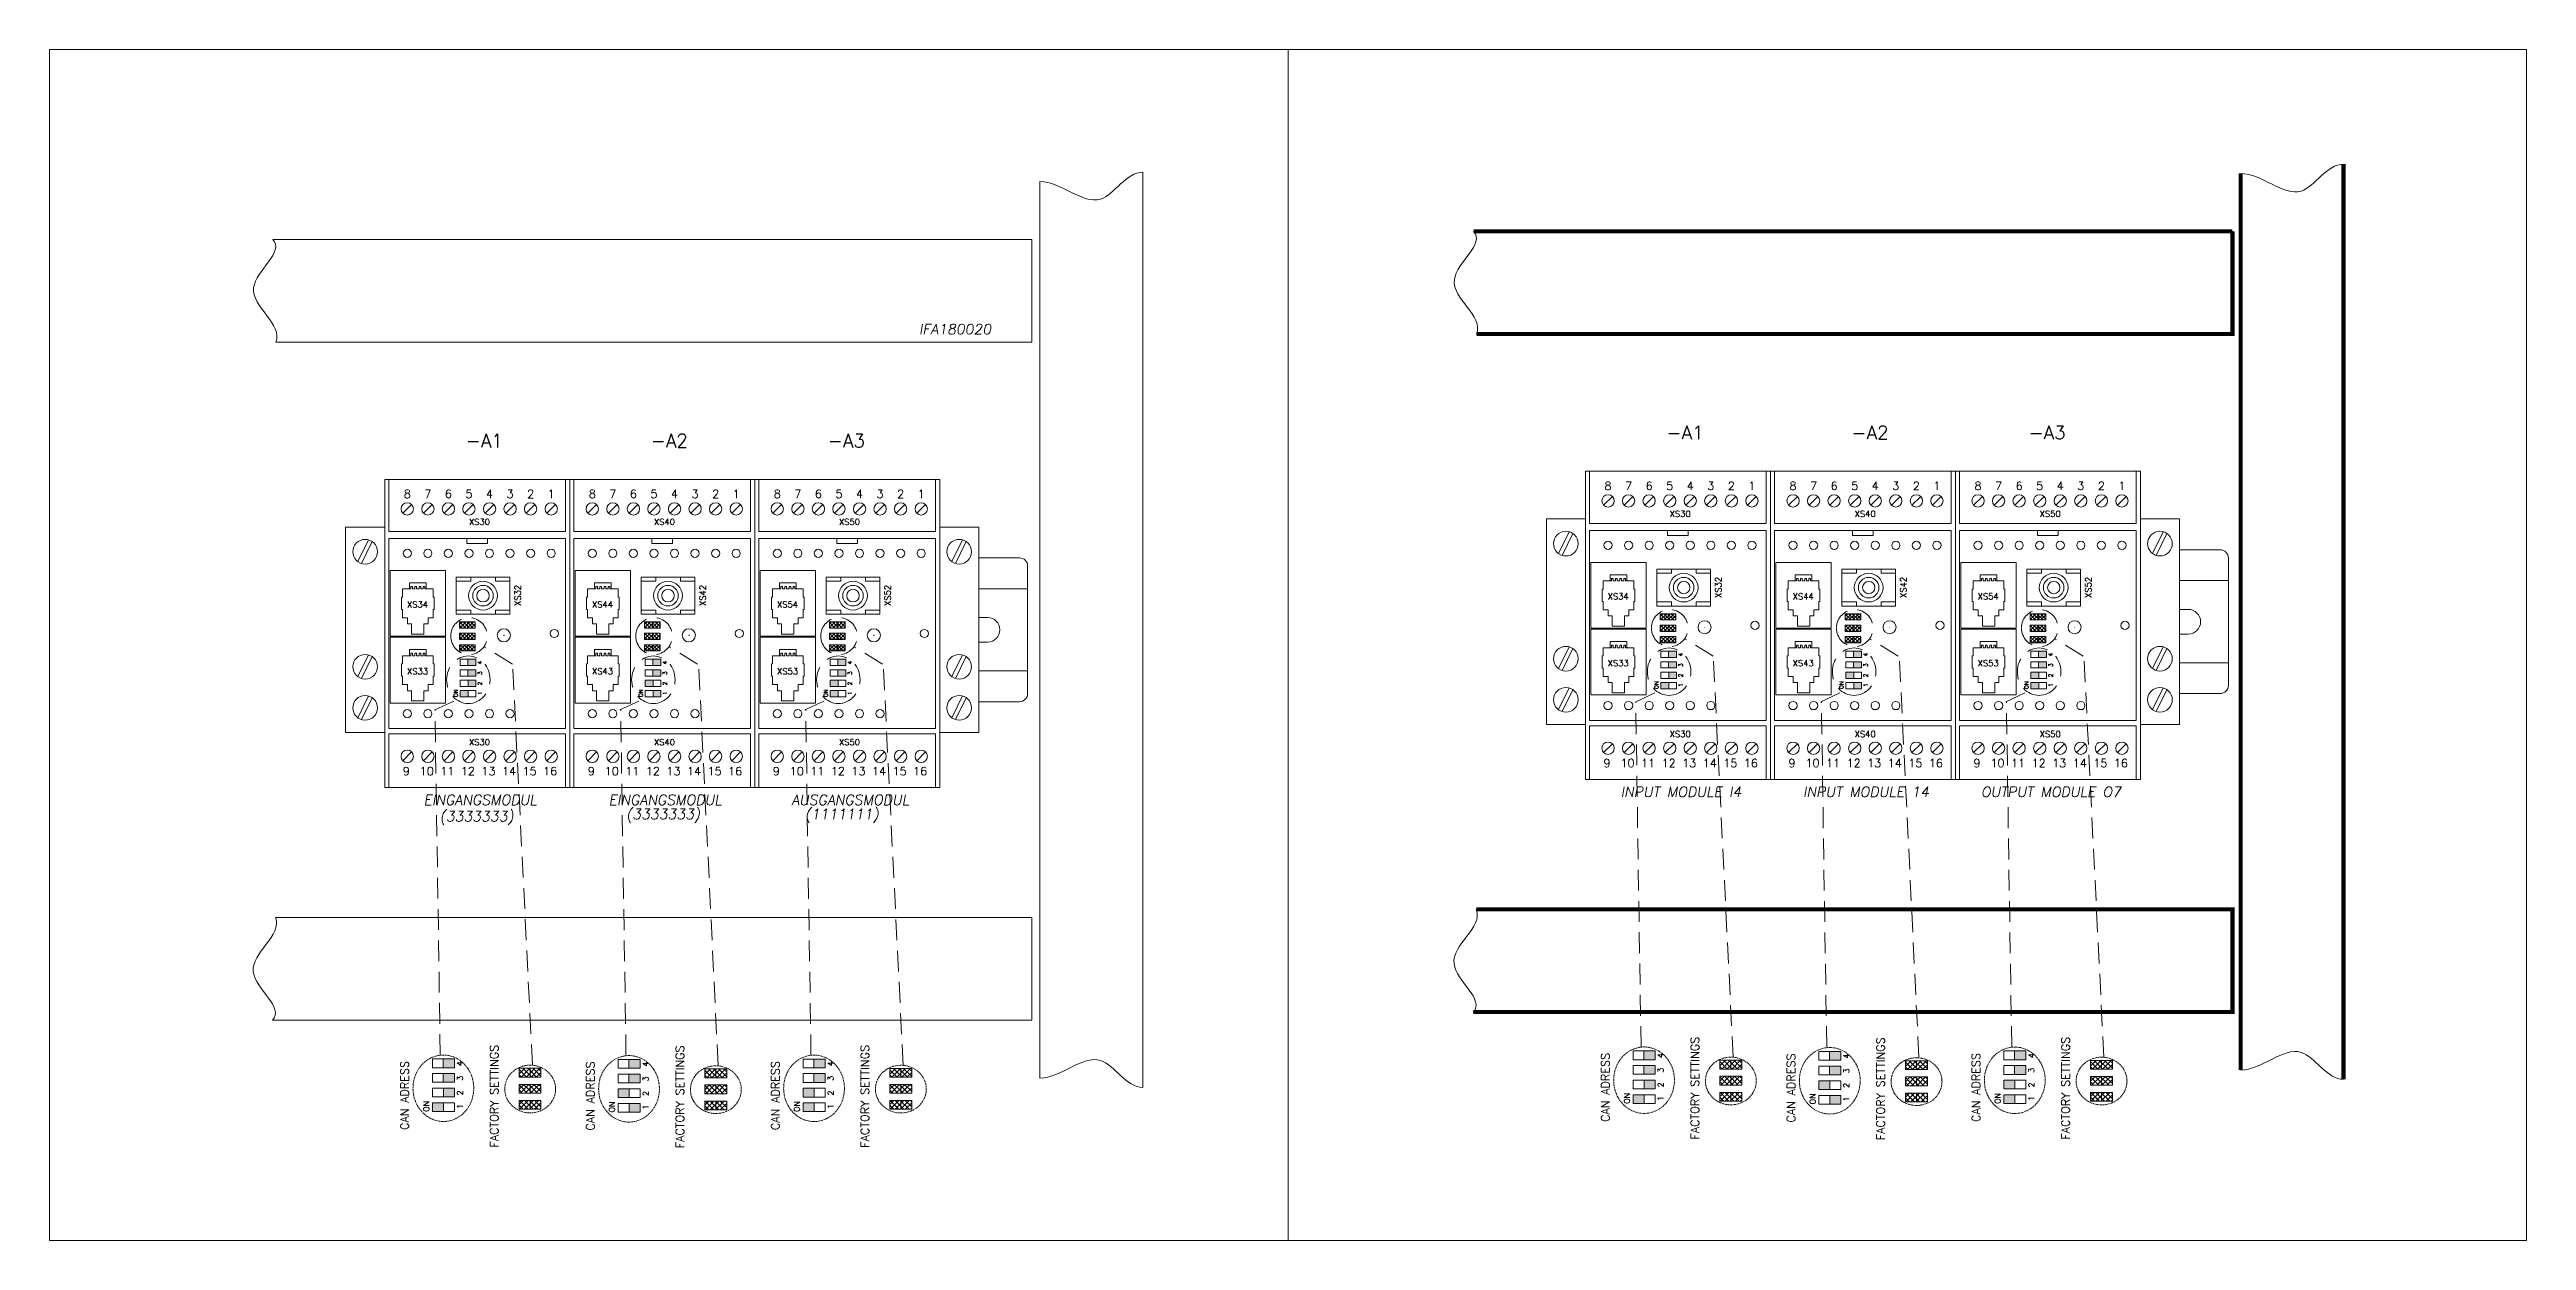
# Model space of a CAD drawing. Extents: x -2993 to 3661, y -4147 to -1441.
# Drawn here: x -1544 to -941, y -2866 to -2577 of the extents above; entities that cross this region are included whole.
import ezdxf
from ezdxf.enums import TextEntityAlignment as Align

# ---------------------------------------------------------------- set-up
doc = ezdxf.new("R2010")
doc.units = 0
doc.header["$LTSCALE"] = 0.1
doc.header["$MEASUREMENT"] = 0
doc.linetypes.add('DASHED', pattern=[19.05, 12.7, -6.35])
doc.layers.get('0').update_dxf_attribs({"linetype": 'CONTINUOUS'})
for name, color, linetype in [('50C', 7, 'CONTINUOUS'), ('DIM', 5, 'CONTINUOUS'), ('KABELGOTEN', 5, 'CONTINUOUS'), ('MONTAGEPLAAT', 230, 'CONTINUOUS'), ('MOTMODULE', 7, 'CONTINUOUS'), ('RAILS', 1, 'CONTINUOUS')]:
    doc.layers.add(name, color=color, linetype=linetype)
doc.styles.get("Standard").update_dxf_attribs({"font": 'simplex.shx'})
pattern_1 = [(225, (8396.8499, 512.36735), (0.449012806, -0.449012806), []), (315, (8396.8499, 512.36735), (0.449012806, 0.449012806), [])]

msp = doc.modelspace()

# ---------------------------------------------------------------- texts
at = {"lineweight": 13}
for s, p in [('-A1', (-1146.15, -2671.45)), ('-A2', (-1101.15, -2671.45)), ('-A3', (-1058.09, -2671.45))]:
    msp.add_text(s, height=3.281, dxfattribs=at).set_placement(p, align=Align.CENTER)
at = {"color": 7, "lineweight": 13}
for s, p in [('-A1', (-1438.22, -2673.41)), ('-A2', (-1393.22, -2673.41)), ('-A3', (-1350.15, -2673.41))]:
    msp.add_text(s, height=3.281, dxfattribs=at).set_placement(p, align=Align.CENTER)
at = {"color": 7, "lineweight": 13, "text_generation_flag": 6}
for s, height, rotation, p in [('8', 2, 180, (-1456.97, -2685.74)), ('7', 2, 180, (-1451.97, -2685.74)), ('6', 2, 180, (-1446.97, -2685.74)), ('5', 2, 180, (-1441.97, -2685.74)), ('4', 2, 180, (-1436.97, -2685.74)), ('3', 2, 180, (-1431.97, -2685.74)), ('2', 2, 180, (-1426.97, -2685.74)), ('1', 2, 180, (-1421.97, -2685.74)), ('8', 2, 180, (-1411.97, -2685.74)), ('7', 2, 180, (-1406.97, -2685.74)), ('6', 2, 180, (-1401.97, -2685.74)), ('5', 2, 180, (-1396.97, -2685.74)), ('4', 2, 180, (-1391.97, -2685.74)), ('3', 2, 180, (-1386.97, -2685.74)), ('2', 2, 180, (-1381.97, -2685.74)), ('1', 2, 180, (-1376.97, -2685.74)), ('8', 2, 180, (-1366.97, -2685.74)), ('7', 2, 180, (-1361.97, -2685.74)), ('6', 2, 180, (-1356.97, -2685.74)), ('5', 2, 180, (-1351.97, -2685.74)), ('4', 2, 180, (-1346.97, -2685.74)), ('3', 2, 180, (-1341.97, -2685.74)), ('2', 2, 180, (-1336.97, -2685.74)), ('1', 2, 180, (-1331.97, -2685.74)), ('XS30', 1.5, 180, (-1439.41, -2692.29)), ('XS40', 1.5, 180, (-1394.41, -2692.29)), ('XS50', 1.5, 180, (-1349.41, -2692.29)), ('XS34', 1.5, 180, (-1454.48, -2712.39)), ('XS32', 1.5, 270, (-1429.37, -2709.45)), ('XS44', 1.5, 180, (-1409.48, -2712.39)), ('XS42', 1.5, 270, (-1384.37, -2709.45)), ('XS54', 1.5, 180, (-1364.48, -2712.39)), ('XS52', 1.5, 270, (-1339.37, -2709.45)), ('XS33', 1.5, 180, (-1454.48, -2728.64)), ('XS43', 1.5, 180, (-1409.48, -2728.64)), ('XS53', 1.5, 180, (-1364.48, -2728.64)), ('XS30', 1.5, 180, (-1439.41, -2745.89)), ('XS40', 1.5, 180, (-1394.41, -2745.89)), ('XS50', 1.5, 180, (-1349.41, -2745.89)), ('9', 2, 180, (-1457.22, -2753.2)), ('10', 2, 180, (-1452.22, -2753.2)), ('11', 2, 180, (-1447.22, -2753.2)), ('12', 2, 180, (-1442.22, -2753.2)), ('13', 2, 180, (-1437.22, -2753.2)), ('14', 2, 180, (-1432.22, -2753.2)), ('15', 2, 180, (-1427.22, -2753.2)), ('16', 2, 180, (-1422.22, -2753.2)), ('9', 2, 180, (-1412.22, -2753.2)), ('10', 2, 180, (-1407.22, -2753.2)), ('11', 2, 180, (-1402.22, -2753.2)), ('12', 2, 180, (-1397.22, -2753.2)), ('13', 2, 180, (-1392.22, -2753.2)), ('14', 2, 180, (-1387.22, -2753.2)), ('15', 2, 180, (-1382.22, -2753.2)), ('16', 2, 180, (-1377.22, -2753.2)), ('9', 2, 180, (-1367.22, -2753.2)), ('10', 2, 180, (-1362.22, -2753.2)), ('11', 2, 180, (-1357.22, -2753.2)), ('12', 2, 180, (-1352.22, -2753.2)), ('13', 2, 180, (-1347.22, -2753.2)), ('14', 2, 180, (-1342.22, -2753.2)), ('15', 2, 180, (-1337.22, -2753.2)), ('16', 2, 180, (-1332.22, -2753.2))]:
    msp.add_text(s, height=height, rotation=rotation, dxfattribs=at).set_placement(p, align=Align.CENTER)
at = {"lineweight": 13, "text_generation_flag": 6}
for s, height, rotation, p in [('8', 2, 180, (-1164.9, -2683.78)), ('7', 2, 180, (-1159.9, -2683.78)), ('6', 2, 180, (-1154.9, -2683.78)), ('5', 2, 180, (-1149.9, -2683.78)), ('4', 2, 180, (-1144.9, -2683.78)), ('3', 2, 180, (-1139.9, -2683.78)), ('2', 2, 180, (-1134.9, -2683.78)), ('1', 2, 180, (-1129.9, -2683.78)), ('8', 2, 180, (-1119.9, -2683.78)), ('7', 2, 180, (-1114.9, -2683.78)), ('6', 2, 180, (-1109.9, -2683.78)), ('5', 2, 180, (-1104.9, -2683.78)), ('4', 2, 180, (-1099.9, -2683.78)), ('3', 2, 180, (-1094.9, -2683.78)), ('2', 2, 180, (-1089.9, -2683.78)), ('1', 2, 180, (-1084.9, -2683.78)), ('8', 2, 180, (-1074.9, -2683.78)), ('7', 2, 180, (-1069.9, -2683.78)), ('6', 2, 180, (-1064.9, -2683.78)), ('5', 2, 180, (-1059.9, -2683.78)), ('4', 2, 180, (-1054.9, -2683.78)), ('3', 2, 180, (-1049.9, -2683.78)), ('2', 2, 180, (-1044.9, -2683.78)), ('1', 2, 180, (-1039.9, -2683.78)), ('XS30', 1.5, 180, (-1147.35, -2690.33)), ('XS40', 1.5, 180, (-1102.35, -2690.33)), ('XS50', 1.5, 180, (-1057.35, -2690.33)), ('XS32', 1.5, 270, (-1137.31, -2707.5)), ('XS42', 1.5, 270, (-1092.31, -2707.5)), ('XS52', 1.5, 270, (-1047.31, -2707.5)), ('XS34', 1.5, 180, (-1162.42, -2710.43)), ('XS44', 1.5, 180, (-1117.42, -2710.43)), ('XS54', 1.5, 180, (-1072.42, -2710.43)), ('XS33', 1.5, 180, (-1162.42, -2726.68)), ('XS43', 1.5, 180, (-1117.42, -2726.68)), ('XS53', 1.5, 180, (-1072.42, -2726.68)), ('XS30', 1.5, 180, (-1147.35, -2743.93)), ('XS40', 1.5, 180, (-1102.35, -2743.93)), ('XS50', 1.5, 180, (-1057.35, -2743.93)), ('9', 2, 180, (-1165.15, -2751.24)), ('10', 2, 180, (-1160.15, -2751.24)), ('11', 2, 180, (-1155.15, -2751.24)), ('12', 2, 180, (-1150.15, -2751.24)), ('13', 2, 180, (-1145.15, -2751.24)), ('14', 2, 180, (-1140.15, -2751.24)), ('15', 2, 180, (-1135.15, -2751.24)), ('16', 2, 180, (-1130.15, -2751.24)), ('9', 2, 180, (-1120.15, -2751.24)), ('10', 2, 180, (-1115.15, -2751.24)), ('11', 2, 180, (-1110.15, -2751.24)), ('12', 2, 180, (-1105.15, -2751.24)), ('13', 2, 180, (-1100.15, -2751.24)), ('14', 2, 180, (-1095.15, -2751.24)), ('15', 2, 180, (-1090.15, -2751.24)), ('16', 2, 180, (-1085.15, -2751.24)), ('9', 2, 180, (-1075.15, -2751.24)), ('10', 2, 180, (-1070.15, -2751.24)), ('11', 2, 180, (-1065.15, -2751.24)), ('12', 2, 180, (-1060.15, -2751.24)), ('13', 2, 180, (-1055.15, -2751.24)), ('14', 2, 180, (-1050.15, -2751.24)), ('15', 2, 180, (-1045.15, -2751.24)), ('16', 2, 180, (-1040.15, -2751.24))]:
    msp.add_text(s, height=height, rotation=rotation, dxfattribs=at).set_placement(p, align=Align.CENTER)
at = {"color": 7, "lineweight": 13}
for s, height, p in [('4', 1, (-1438.8, -2726.24)), ('3', 1, (-1438.8, -2728.78)), ('4', 1, (-1393.8, -2726.24)), ('3', 1, (-1393.8, -2728.78)), ('4', 1, (-1348.8, -2726.24)), ('3', 1, (-1348.8, -2728.78)), ('ON', 1, (-1444.66, -2734.18)), ('2', 1, (-1438.8, -2731.32)), ('1', 1, (-1438.8, -2733.66)), ('ON', 1, (-1399.66, -2734.18)), ('2', 1, (-1393.8, -2731.32)), ('1', 1, (-1393.8, -2733.66)), ('ON', 1, (-1354.66, -2734.18)), ('2', 1, (-1348.8, -2731.32)), ('1', 1, (-1348.8, -2733.66)), ('FACTORY SETTINGS', 2, (-1434.82, -2843.82)), ('FACTORY SETTINGS', 2, (-1389.66, -2843.97)), ('FACTORY SETTINGS', 2, (-1344.66, -2843.85)), ('CAN ADRESS', 2, (-1456.62, -2839.53)), ('CAN ADRESS', 2, (-1411.45, -2839.67)), ('CAN ADRESS', 2, (-1366.45, -2839.55))]:
    msp.add_text(s, height=height, rotation=90, dxfattribs=at).set_placement(p)
at = {"lineweight": 13}
for s, height, p in [('4', 1, (-1146.74, -2724.28)), ('3', 1, (-1146.74, -2726.82)), ('2', 1, (-1146.74, -2729.36)), ('4', 1, (-1101.74, -2724.28)), ('3', 1, (-1101.74, -2726.82)), ('2', 1, (-1101.74, -2729.36)), ('4', 1, (-1056.74, -2724.28)), ('3', 1, (-1056.74, -2726.82)), ('2', 1, (-1056.74, -2729.36)), ('ON', 1, (-1152.6, -2732.22)), ('1', 1, (-1146.74, -2731.71)), ('ON', 1, (-1107.6, -2732.22)), ('1', 1, (-1101.74, -2731.71)), ('ON', 1, (-1062.6, -2732.22)), ('1', 1, (-1056.74, -2731.71)), ('FACTORY SETTINGS', 2, (-1142.76, -2841.87)), ('FACTORY SETTINGS', 2, (-1097.6, -2842.01)), ('FACTORY SETTINGS', 2, (-1052.6, -2841.89)), ('CAN ADRESS', 2, (-1164.56, -2837.57)), ('CAN ADRESS', 2, (-1119.39, -2837.72)), ('CAN ADRESS', 2, (-1074.39, -2837.59))]:
    msp.add_text(s, height=height, rotation=90, dxfattribs=at).set_placement(p)
at = {"color": 7, "linetype": 'Continuous', "lineweight": 13}
for s, p in [('4', (-1443.45, -2823.99)), ('4', (-1398.29, -2824.13)), ('4', (-1353.29, -2824.01)), ('3', (-1443.45, -2827.54)), ('2', (-1443.45, -2831.1)), ('3', (-1398.29, -2827.69)), ('2', (-1398.29, -2831.25)), ('3', (-1353.29, -2827.56)), ('2', (-1353.29, -2831.12)), ('ON', (-1451.65, -2835.11)), ('1', (-1443.45, -2834.39)), ('ON', (-1406.49, -2835.26)), ('1', (-1398.29, -2834.53)), ('ON', (-1361.49, -2835.13)), ('1', (-1353.29, -2834.41))]:
    msp.add_text(s, height=1.4, rotation=90, dxfattribs=at).set_placement(p)
at = {"linetype": 'Continuous', "lineweight": 13}
for s, p in [('4', (-1151.39, -2822.03)), ('3', (-1151.39, -2825.58)), ('4', (-1106.22, -2822.18)), ('3', (-1106.22, -2825.73)), ('4', (-1061.22, -2822.05)), ('3', (-1061.22, -2825.61)), ('ON', (-1159.59, -2833.15)), ('2', (-1151.39, -2829.14)), ('ON', (-1114.43, -2833.3)), ('2', (-1106.22, -2829.29)), ('ON', (-1069.43, -2833.17)), ('2', (-1061.22, -2829.16)), ('1', (-1151.39, -2832.43)), ('1', (-1106.22, -2832.57)), ('1', (-1061.22, -2832.45))]:
    msp.add_text(s, height=1.4, rotation=90, dxfattribs=at).set_placement(p)
at = {"layer": 'MOTMODULE', "color": 7, "lineweight": 13, "oblique": 10}
for s, p in [('IFA180020', (-1323.73, -2645.9)), ('EINGANGSMODUL', (-1439.22, -2760.45)), ('EINGANGSMODUL', (-1394.22, -2760.45)), ('AUSGANGSMODUL', (-1349.22, -2760.45)), ('INPUT MODULE I4', (-1147.15, -2758.49)), ('INPUT MODULE 14', (-1102.15, -2758.49)), ('OUTPUT MODULE O7', (-1057.15, -2758.49)), ('(1111111)', (-1351.25, -2763.91))]:
    msp.add_text(s, height=2.5, dxfattribs=at).set_placement(p, align=Align.CENTER)
at = {"layer": 'MOTMODULE', "oblique": 10}
for p in [(-1440.08, -2764.43), (-1394.73, -2763.91)]:
    msp.add_text('(3333333)', height=2.5, dxfattribs=at).set_placement(p, align=Align.CENTER)

# ---------------------------------------------------------------- hatches: boundary and pattern name
at = {"lineweight": 13}
h = msp.add_hatch(dxfattribs=at)
h.set_pattern_fill('ANSI37', color=256, scale=0.2, angle=180, style=0)
h.set_pattern_definition(pattern_1)
h.paths.add_polyline_path([(-1148.39, -2721), (-1148.39, -2719.47), (-1150.28, -2719.47), (-1150.28, -2721)])
h.paths.add_polyline_path([(-1152.2, -2719.47), (-1152.2, -2721), (-1150.28, -2721), (-1150.28, -2719.47)])
h.paths.add_polyline_path([(-1150.28, -2718.2), (-1150.28, -2716.68), (-1152.2, -2716.68), (-1152.2, -2718.2)])
h.paths.add_polyline_path([(-1150.28, -2718.2), (-1148.39, -2718.2), (-1148.39, -2716.68), (-1150.28, -2716.68)])
h.paths.add_polyline_path([(-1148.39, -2713.89), (-1150.28, -2713.89), (-1150.28, -2715.41), (-1148.39, -2715.41)])
h.paths.add_polyline_path([(-1150.28, -2715.41), (-1150.28, -2713.89), (-1152.2, -2713.89), (-1152.2, -2715.41)])
h = msp.add_hatch(dxfattribs=at)
h.set_pattern_fill('ANSI37', color=256, scale=0.2, angle=180, style=0)
h.set_pattern_definition(pattern_1)
h.paths.add_polyline_path([(-1103.39, -2721), (-1103.39, -2719.47), (-1105.28, -2719.47), (-1105.28, -2721)])
h.paths.add_polyline_path([(-1107.2, -2719.47), (-1107.2, -2721), (-1105.28, -2721), (-1105.28, -2719.47)])
h.paths.add_polyline_path([(-1105.28, -2716.68), (-1107.2, -2716.68), (-1107.2, -2718.2), (-1105.28, -2718.2)])
h.paths.add_polyline_path([(-1103.39, -2718.2), (-1103.39, -2716.68), (-1105.28, -2716.68), (-1105.28, -2718.2)])
h.paths.add_polyline_path([(-1105.28, -2713.89), (-1105.28, -2715.41), (-1103.39, -2715.41), (-1103.39, -2713.89)])
h.paths.add_polyline_path([(-1107.2, -2713.89), (-1107.2, -2715.41), (-1105.28, -2715.41), (-1105.28, -2713.89)])
h = msp.add_hatch(dxfattribs=at)
h.set_pattern_fill('ANSI37', color=256, scale=0.2, angle=180, style=0)
h.set_pattern_definition(pattern_1)
h.paths.add_polyline_path([(-1060.28, -2719.47), (-1060.28, -2721), (-1058.39, -2721), (-1058.39, -2719.47)])
h.paths.add_polyline_path([(-1062.2, -2719.47), (-1062.2, -2721), (-1060.28, -2721), (-1060.28, -2719.47)])
h.paths.add_polyline_path([(-1062.2, -2716.68), (-1062.2, -2718.2), (-1060.28, -2718.2), (-1060.28, -2716.68)])
h.paths.add_polyline_path([(-1060.28, -2718.2), (-1058.39, -2718.2), (-1058.39, -2716.68), (-1060.28, -2716.68)])
h.paths.add_polyline_path([(-1058.39, -2713.89), (-1060.28, -2713.89), (-1060.28, -2715.41), (-1058.39, -2715.41)])
h.paths.add_polyline_path([(-1060.28, -2713.89), (-1062.2, -2713.89), (-1062.2, -2715.41), (-1060.28, -2715.41)])
h = msp.add_hatch(color=256, dxfattribs=at)
h.paths.add_polyline_path([(-1150.1, -2730.65), (-1152.03, -2730.65), (-1152.03, -2732.17), (-1150.1, -2732.17)])
h.paths.add_polyline_path([(-1148.22, -2728.11), (-1150.1, -2728.11), (-1150.1, -2729.63), (-1148.22, -2729.63)])
h.paths.add_polyline_path([(-1148.22, -2725.57), (-1150.15, -2725.57), (-1150.15, -2727.09), (-1148.22, -2727.09)])
h.paths.add_polyline_path([(-1148.22, -2723.03), (-1150.15, -2723.03), (-1150.15, -2724.55), (-1148.22, -2724.55)])
h = msp.add_hatch(color=256, dxfattribs=at)
h.paths.add_polyline_path([(-1103.22, -2730.65), (-1105.1, -2730.65), (-1105.1, -2732.17), (-1103.22, -2732.17)])
h.paths.add_polyline_path([(-1105.1, -2728.11), (-1107.03, -2728.11), (-1107.03, -2729.63), (-1105.1, -2729.63)])
h.paths.add_polyline_path([(-1103.22, -2725.57), (-1105.15, -2725.57), (-1105.15, -2727.09), (-1103.22, -2727.09)])
h.paths.add_polyline_path([(-1103.22, -2723.03), (-1105.15, -2723.03), (-1105.15, -2724.55), (-1103.22, -2724.55)])
at = {"linetype": 'DASHED', "lineweight": 13}
h = msp.add_hatch(color=256, dxfattribs=at)
h.paths.add_polyline_path([(-1060.1, -2730.65), (-1062.03, -2730.65), (-1062.03, -2732.17), (-1060.1, -2732.17)])
h.paths.add_polyline_path([(-1060.1, -2728.11), (-1062.03, -2728.11), (-1062.03, -2729.63), (-1060.1, -2729.63)])
h.paths.add_polyline_path([(-1058.22, -2725.57), (-1060.15, -2725.57), (-1060.15, -2727.09), (-1058.22, -2727.09)])
h.paths.add_polyline_path([(-1058.22, -2723.03), (-1060.15, -2723.03), (-1060.15, -2724.55), (-1058.22, -2724.55)])
at = {"lineweight": 13}
h = msp.add_hatch(color=7, dxfattribs=at)
h.paths.add_polyline_path([(-1442.16, -2732.61), (-1444.09, -2732.61), (-1444.09, -2734.13), (-1442.16, -2734.13)])
h.paths.add_polyline_path([(-1440.28, -2730.07), (-1442.16, -2730.07), (-1442.16, -2731.59), (-1440.28, -2731.59)])
h.paths.add_polyline_path([(-1440.28, -2727.53), (-1442.21, -2727.53), (-1442.21, -2729.05), (-1440.28, -2729.05)])
h.paths.add_polyline_path([(-1440.28, -2724.99), (-1442.21, -2724.99), (-1442.21, -2726.51), (-1440.28, -2726.51)])
h = msp.add_hatch(color=7, dxfattribs=at)
h.paths.add_polyline_path([(-1395.28, -2732.61), (-1397.16, -2732.61), (-1397.16, -2734.13), (-1395.28, -2734.13)])
h.paths.add_polyline_path([(-1397.16, -2730.07), (-1399.09, -2730.07), (-1399.09, -2731.59), (-1397.16, -2731.59)])
h.paths.add_polyline_path([(-1395.28, -2727.53), (-1397.21, -2727.53), (-1397.21, -2729.05), (-1395.28, -2729.05)])
h.paths.add_polyline_path([(-1395.28, -2724.99), (-1397.21, -2724.99), (-1397.21, -2726.51), (-1395.28, -2726.51)])
at = {"linetype": 'DASHED', "lineweight": 13}
h = msp.add_hatch(color=7, dxfattribs=at)
h.paths.add_polyline_path([(-1352.16, -2732.61), (-1354.09, -2732.61), (-1354.09, -2734.13), (-1352.16, -2734.13)])
h.paths.add_polyline_path([(-1352.16, -2730.07), (-1354.09, -2730.07), (-1354.09, -2731.59), (-1352.16, -2731.59)])
h.paths.add_polyline_path([(-1350.28, -2727.53), (-1352.21, -2727.53), (-1352.21, -2729.05), (-1350.28, -2729.05)])
h.paths.add_polyline_path([(-1350.28, -2724.99), (-1352.21, -2724.99), (-1352.21, -2726.51), (-1350.28, -2726.51)])
h = msp.add_hatch(color=7, dxfattribs=at)
h.paths.add_polyline_path([(-1448.15, -2832.91), (-1450.85, -2832.91), (-1450.85, -2835.04), (-1448.15, -2835.04)])
h.paths.add_polyline_path([(-1445.52, -2829.35), (-1448.15, -2829.35), (-1448.15, -2831.49), (-1445.52, -2831.49)])
h.paths.add_polyline_path([(-1445.52, -2825.8), (-1448.22, -2825.8), (-1448.22, -2827.93), (-1445.52, -2827.93)])
h.paths.add_polyline_path([(-1445.52, -2822.24), (-1448.22, -2822.24), (-1448.22, -2824.38), (-1445.52, -2824.38)])
h = msp.add_hatch(color=7, dxfattribs=at)
h.paths.add_polyline_path([(-1400.36, -2833.06), (-1402.99, -2833.06), (-1402.99, -2835.19), (-1400.36, -2835.19)])
h.paths.add_polyline_path([(-1402.99, -2829.5), (-1405.69, -2829.5), (-1405.69, -2831.63), (-1402.99, -2831.63)])
h.paths.add_polyline_path([(-1400.36, -2825.94), (-1403.06, -2825.94), (-1403.06, -2828.08), (-1400.36, -2828.08)])
h.paths.add_polyline_path([(-1400.36, -2822.39), (-1403.06, -2822.39), (-1403.06, -2824.52), (-1400.36, -2824.52)])
h = msp.add_hatch(color=7, dxfattribs=at)
h.paths.add_polyline_path([(-1357.99, -2832.93), (-1360.69, -2832.93), (-1360.69, -2835.06), (-1357.99, -2835.06)])
h.paths.add_polyline_path([(-1357.99, -2829.38), (-1360.69, -2829.38), (-1360.69, -2831.51), (-1357.99, -2831.51)])
h.paths.add_polyline_path([(-1355.36, -2825.82), (-1358.06, -2825.82), (-1358.06, -2827.95), (-1355.36, -2827.95)])
h.paths.add_polyline_path([(-1355.36, -2822.26), (-1358.06, -2822.26), (-1358.06, -2824.4), (-1355.36, -2824.4)])
h = msp.add_hatch(color=256, dxfattribs=at)
h.paths.add_polyline_path([(-1156.09, -2830.95), (-1158.79, -2830.95), (-1158.79, -2833.08), (-1156.09, -2833.08)])
h.paths.add_polyline_path([(-1153.46, -2827.4), (-1156.09, -2827.4), (-1156.09, -2829.53), (-1153.46, -2829.53)])
h.paths.add_polyline_path([(-1153.46, -2823.84), (-1156.16, -2823.84), (-1156.16, -2825.97), (-1153.46, -2825.97)])
h.paths.add_polyline_path([(-1153.46, -2820.28), (-1156.16, -2820.28), (-1156.16, -2822.42), (-1153.46, -2822.42)])
at = {"lineweight": 13}
h = msp.add_hatch(dxfattribs=at)
h.set_pattern_fill('ANSI37', color=256, scale=7, angle=180, style=0)
h.set_pattern_definition([(225, (-1773.8557, -2796.7994), (0.6187184, -0.6187184), []), (315, (-1773.8557, -2796.7994), (0.6187184, 0.6187184), [])])
h.paths.add_polyline_path([(-1132.39, -2832.51), (-1132.39, -2830.38), (-1135.02, -2830.38), (-1135.02, -2832.51)])
h.paths.add_polyline_path([(-1135.02, -2830.38), (-1137.72, -2830.38), (-1137.72, -2832.51), (-1135.02, -2832.51)])
h.paths.add_polyline_path([(-1137.72, -2826.47), (-1137.72, -2828.6), (-1135.02, -2828.6), (-1135.02, -2826.47)])
h.paths.add_polyline_path([(-1135.02, -2826.47), (-1135.02, -2828.6), (-1132.39, -2828.6), (-1132.39, -2826.47)])
h.paths.add_polyline_path([(-1135.02, -2822.56), (-1135.02, -2824.69), (-1132.39, -2824.69), (-1132.39, -2822.56)])
h.paths.add_polyline_path([(-1135.02, -2824.69), (-1135.02, -2822.56), (-1137.72, -2822.56), (-1137.72, -2824.69)])
at = {"linetype": 'DASHED', "lineweight": 13}
h = msp.add_hatch(color=256, dxfattribs=at)
h.paths.add_polyline_path([(-1108.29, -2831.1), (-1110.93, -2831.1), (-1110.93, -2833.23), (-1108.29, -2833.23)])
h.paths.add_polyline_path([(-1110.93, -2827.54), (-1113.63, -2827.54), (-1113.63, -2829.68), (-1110.93, -2829.68)])
h.paths.add_polyline_path([(-1108.29, -2823.99), (-1111, -2823.99), (-1111, -2826.12), (-1108.29, -2826.12)])
h.paths.add_polyline_path([(-1108.29, -2820.43), (-1111, -2820.43), (-1111, -2822.56), (-1108.29, -2822.56)])
at = {"lineweight": 13}
h = msp.add_hatch(dxfattribs=at)
h.set_pattern_fill('ANSI37', color=256, scale=7, angle=180, style=0)
h.set_pattern_definition([(225, (-1728.6909, -2796.94634), (0.6187184, -0.6187184), []), (315, (-1728.6909, -2796.94634), (0.6187184, 0.6187184), [])])
h.paths.add_polyline_path([(-1087.22, -2832.66), (-1087.22, -2830.53), (-1089.85, -2830.53), (-1089.85, -2832.66)])
h.paths.add_polyline_path([(-1089.85, -2830.53), (-1092.56, -2830.53), (-1092.56, -2832.66), (-1089.85, -2832.66)])
h.paths.add_polyline_path([(-1092.56, -2826.62), (-1092.56, -2828.75), (-1089.85, -2828.75), (-1089.85, -2826.62)])
h.paths.add_polyline_path([(-1089.85, -2826.62), (-1089.85, -2828.75), (-1087.22, -2828.75), (-1087.22, -2826.62)])
h.paths.add_polyline_path([(-1089.85, -2822.7), (-1089.85, -2824.84), (-1087.22, -2824.84), (-1087.22, -2822.7)])
h.paths.add_polyline_path([(-1089.85, -2824.84), (-1089.85, -2822.7), (-1092.56, -2822.7), (-1092.56, -2824.84)])
at = {"linetype": 'DASHED', "lineweight": 13}
h = msp.add_hatch(color=256, dxfattribs=at)
h.paths.add_polyline_path([(-1065.93, -2830.97), (-1068.63, -2830.97), (-1068.63, -2833.11), (-1065.93, -2833.11)])
h.paths.add_polyline_path([(-1065.93, -2827.42), (-1068.63, -2827.42), (-1068.63, -2829.55), (-1065.93, -2829.55)])
h.paths.add_polyline_path([(-1063.29, -2823.86), (-1066, -2823.86), (-1066, -2825.99), (-1063.29, -2825.99)])
h.paths.add_polyline_path([(-1063.29, -2820.3), (-1066, -2820.3), (-1066, -2822.44), (-1063.29, -2822.44)])
at = {"lineweight": 13}
h = msp.add_hatch(dxfattribs=at)
h.set_pattern_fill('ANSI37', color=256, scale=7, angle=180, style=0)
h.set_pattern_definition([(225, (-1683.6909, -2796.8206), (0.6187184, -0.6187184), []), (315, (-1683.6909, -2796.8206), (0.6187184, 0.6187184), [])])
h.paths.add_polyline_path([(-1042.22, -2832.53), (-1042.22, -2830.4), (-1044.85, -2830.4), (-1044.85, -2832.53)])
h.paths.add_polyline_path([(-1044.85, -2830.4), (-1047.56, -2830.4), (-1047.56, -2832.53), (-1044.85, -2832.53)])
h.paths.add_polyline_path([(-1047.56, -2826.49), (-1047.56, -2828.62), (-1044.85, -2828.62), (-1044.85, -2826.49)])
h.paths.add_polyline_path([(-1044.85, -2826.49), (-1044.85, -2828.62), (-1042.22, -2828.62), (-1042.22, -2826.49)])
h.paths.add_polyline_path([(-1044.85, -2822.58), (-1044.85, -2824.71), (-1042.22, -2824.71), (-1042.22, -2822.58)])
h.paths.add_polyline_path([(-1044.85, -2824.71), (-1044.85, -2822.58), (-1047.56, -2822.58), (-1047.56, -2824.71)])

# ---------------------------------------------------------------- linework, layer by layer
at = {"linetype": 'Continuous', "lineweight": 13}
for p, q in [((-1170.4, -2754.24), (-1170.4, -2679.24)), ((-1170.4, -2754.24), (-1170.4, -2679.24)), ((-1170.4, -2754.24), (-1170.4, -2679.24)), ((-1170.4, -2754.24), (-1170.4, -2679.24)), ((-1170.4, -2754.24), (-1170.4, -2679.24)), ((-1170.4, -2754.24), (-1170.4, -2679.24)), ((-1170.4, -2754.24), (-1170.4, -2679.24)), ((-1170.4, -2754.24), (-1170.4, -2679.24)), ((-1125.4, -2679.24), (-1170.4, -2679.24)), ((-1125.4, -2679.24), (-1170.4, -2679.24)), ((-1125.4, -2754.24), (-1125.4, -2679.24)), ((-1125.4, -2754.24), (-1125.4, -2679.24)), ((-1125.4, -2754.24), (-1125.4, -2679.24)), ((-1125.4, -2754.24), (-1125.4, -2679.24)), ((-1125.4, -2754.24), (-1125.4, -2679.24)), ((-1125.4, -2754.24), (-1125.4, -2679.24)), ((-1125.4, -2754.24), (-1125.4, -2679.24)), ((-1125.4, -2754.24), (-1125.4, -2679.24)), ((-1080.4, -2679.24), (-1125.4, -2679.24)), ((-1080.4, -2679.24), (-1125.4, -2679.24)), ((-1080.4, -2754.24), (-1080.4, -2679.24)), ((-1080.4, -2754.24), (-1080.4, -2679.24)), ((-1080.4, -2754.24), (-1080.4, -2679.24)), ((-1080.4, -2754.24), (-1080.4, -2679.24)), ((-1080.4, -2754.24), (-1080.4, -2679.24)), ((-1080.4, -2754.24), (-1080.4, -2679.24)), ((-1080.4, -2754.24), (-1080.4, -2679.24)), ((-1080.4, -2754.24), (-1080.4, -2679.24)), ((-1080.4, -2754.24), (-1080.4, -2679.24)), ((-1080.4, -2754.24), (-1080.4, -2679.24)), ((-1035.4, -2679.24), (-1080.4, -2679.24)), ((-1035.4, -2679.24), (-1080.4, -2679.24)), ((-1035.4, -2754.24), (-1035.4, -2679.24)), ((-1035.4, -2754.24), (-1035.4, -2679.24)), ((-1035.4, -2754.24), (-1035.4, -2679.24)), ((-1035.4, -2754.24), (-1035.4, -2679.24)), ((-1125.4, -2754.24), (-1170.4, -2754.24)), ((-1125.4, -2754.24), (-1170.4, -2754.24)), ((-1080.4, -2754.24), (-1125.4, -2754.24)), ((-1080.4, -2754.24), (-1125.4, -2754.24)), ((-1035.4, -2754.24), (-1080.4, -2754.24)), ((-1035.4, -2754.24), (-1080.4, -2754.24)), ((-1153.46, -2820.28), (-1158.79, -2820.28)), ((-1158.79, -2820.28), (-1158.79, -2822.42)), ((-1158.79, -2822.42), (-1153.46, -2822.42)), ((-1153.46, -2823.84), (-1158.79, -2823.84)), ((-1158.79, -2823.84), (-1158.79, -2825.97)), ((-1156.16, -2820.28), (-1156.16, -2822.42)), ((-1156.16, -2823.84), (-1156.16, -2825.97)), ((-1153.46, -2822.42), (-1153.46, -2820.28)), ((-1153.46, -2825.97), (-1153.46, -2823.84)), ((-1137.72, -2824.69), (-1137.72, -2822.56)), ((-1137.72, -2822.56), (-1132.39, -2822.56)), ((-1132.39, -2824.69), (-1137.72, -2824.69)), ((-1135.02, -2822.56), (-1135.02, -2824.69)), ((-1132.39, -2822.56), (-1132.39, -2824.69)), ((-1113.63, -2820.43), (-1113.63, -2822.56)), ((-1108.29, -2820.43), (-1113.63, -2820.43)), ((-1113.63, -2822.56), (-1108.29, -2822.56)), ((-1113.63, -2823.99), (-1113.63, -2826.12)), ((-1108.29, -2823.99), (-1113.63, -2823.99)), ((-1111, -2820.43), (-1111, -2822.56)), ((-1111, -2823.99), (-1111, -2826.12)), ((-1108.29, -2822.56), (-1108.29, -2820.43)), ((-1108.29, -2826.12), (-1108.29, -2823.99)), ((-1092.56, -2822.7), (-1087.22, -2822.7)), ((-1092.56, -2824.84), (-1092.56, -2822.7)), ((-1087.22, -2824.84), (-1092.56, -2824.84)), ((-1089.85, -2822.7), (-1089.85, -2824.84)), ((-1087.22, -2822.7), (-1087.22, -2824.84)), ((-1068.63, -2820.3), (-1068.63, -2822.44)), ((-1063.29, -2820.3), (-1068.63, -2820.3)), ((-1068.63, -2822.44), (-1063.29, -2822.44)), ((-1068.63, -2823.86), (-1068.63, -2825.99)), ((-1063.29, -2823.86), (-1068.63, -2823.86)), ((-1066, -2820.3), (-1066, -2822.44)), ((-1066, -2823.86), (-1066, -2825.99)), ((-1063.29, -2822.44), (-1063.29, -2820.3)), ((-1063.29, -2825.99), (-1063.29, -2823.86)), ((-1047.56, -2822.58), (-1042.22, -2822.58)), ((-1047.56, -2824.71), (-1047.56, -2822.58)), ((-1042.22, -2824.71), (-1047.56, -2824.71)), ((-1044.85, -2822.58), (-1044.85, -2824.71)), ((-1042.22, -2822.58), (-1042.22, -2824.71)), ((-1158.79, -2825.97), (-1153.46, -2825.97)), ((-1158.79, -2827.4), (-1153.46, -2827.4)), ((-1158.79, -2829.53), (-1158.79, -2827.4)), ((-1153.46, -2829.53), (-1158.79, -2829.53)), ((-1158.79, -2830.95), (-1153.46, -2830.95)), ((-1158.79, -2833.08), (-1158.79, -2830.95)), ((-1156.09, -2827.4), (-1156.09, -2829.53)), ((-1156.09, -2830.95), (-1156.09, -2833.08)), ((-1153.46, -2827.4), (-1153.46, -2829.53)), ((-1153.46, -2830.95), (-1153.46, -2833.08)), ((-1137.72, -2826.47), (-1132.39, -2826.47)), ((-1137.72, -2828.6), (-1137.72, -2826.47)), ((-1132.39, -2828.6), (-1137.72, -2828.6)), ((-1137.72, -2832.51), (-1137.72, -2830.38)), ((-1137.72, -2830.38), (-1132.39, -2830.38)), ((-1135.02, -2826.47), (-1135.02, -2828.6)), ((-1135.02, -2830.38), (-1135.02, -2832.51)), ((-1132.39, -2826.47), (-1132.39, -2828.6)), ((-1132.39, -2830.38), (-1132.39, -2832.51)), ((-1113.63, -2826.12), (-1108.29, -2826.12)), ((-1113.63, -2829.68), (-1113.63, -2827.54)), ((-1113.63, -2827.54), (-1108.29, -2827.54)), ((-1108.29, -2829.68), (-1113.63, -2829.68)), ((-1113.63, -2833.23), (-1113.63, -2831.1)), ((-1113.63, -2831.1), (-1108.29, -2831.1)), ((-1110.93, -2827.54), (-1110.93, -2829.68)), ((-1110.93, -2831.1), (-1110.93, -2833.23)), ((-1108.29, -2827.54), (-1108.29, -2829.68)), ((-1108.29, -2831.1), (-1108.29, -2833.23)), ((-1092.56, -2828.75), (-1092.56, -2826.62)), ((-1092.56, -2826.62), (-1087.22, -2826.62)), ((-1087.22, -2828.75), (-1092.56, -2828.75)), ((-1092.56, -2830.53), (-1087.22, -2830.53)), ((-1092.56, -2832.66), (-1092.56, -2830.53)), ((-1089.85, -2826.62), (-1089.85, -2828.75)), ((-1089.85, -2830.53), (-1089.85, -2832.66)), ((-1087.22, -2826.62), (-1087.22, -2828.75)), ((-1087.22, -2830.53), (-1087.22, -2832.66)), ((-1068.63, -2825.99), (-1063.29, -2825.99)), ((-1068.63, -2829.55), (-1068.63, -2827.42)), ((-1068.63, -2827.42), (-1063.29, -2827.42)), ((-1063.29, -2829.55), (-1068.63, -2829.55)), ((-1068.63, -2833.11), (-1068.63, -2830.97)), ((-1068.63, -2830.97), (-1063.29, -2830.97)), ((-1065.93, -2827.42), (-1065.93, -2829.55)), ((-1065.93, -2830.97), (-1065.93, -2833.11)), ((-1063.29, -2827.42), (-1063.29, -2829.55)), ((-1063.29, -2830.97), (-1063.29, -2833.11)), ((-1047.56, -2828.62), (-1047.56, -2826.49)), ((-1047.56, -2826.49), (-1042.22, -2826.49)), ((-1042.22, -2828.62), (-1047.56, -2828.62)), ((-1047.56, -2830.4), (-1042.22, -2830.4)), ((-1047.56, -2832.53), (-1047.56, -2830.4)), ((-1044.85, -2826.49), (-1044.85, -2828.62)), ((-1044.85, -2830.4), (-1044.85, -2832.53)), ((-1042.22, -2826.49), (-1042.22, -2828.62)), ((-1042.22, -2830.4), (-1042.22, -2832.53)), ((-1153.46, -2833.08), (-1158.79, -2833.08)), ((-1132.39, -2832.51), (-1137.72, -2832.51)), ((-1108.29, -2833.23), (-1113.63, -2833.23)), ((-1087.22, -2832.66), (-1092.56, -2832.66)), ((-1063.29, -2833.11), (-1068.63, -2833.11)), ((-1042.22, -2832.53), (-1047.56, -2832.53))]:
    msp.add_line(p, q, dxfattribs=at)
at = {"lineweight": 13}
for p, q in [((-1170.4, -2679.24), (-1170.4, -2754.24)), ((-1170.4, -2679.24), (-1170.4, -2754.24)), ((-1170.4, -2679.24), (-1170.4, -2754.24)), ((-1170.4, -2679.24), (-1170.4, -2754.24)), ((-1170.4, -2679.24), (-1170.4, -2754.24)), ((-1170.4, -2679.24), (-1170.4, -2754.24)), ((-1170.4, -2679.24), (-1170.4, -2754.24)), ((-1170.4, -2679.24), (-1170.4, -2754.24)), ((-1125.4, -2679.24), (-1170.4, -2679.24)), ((-1125.4, -2679.24), (-1170.4, -2679.24)), ((-1169.4, -2691.94), (-1169.4, -2679.24)), ((-1126.4, -2691.94), (-1126.4, -2679.24)), ((-1125.4, -2679.24), (-1125.4, -2754.24)), ((-1125.4, -2679.24), (-1125.4, -2754.24)), ((-1125.4, -2679.24), (-1125.4, -2754.24)), ((-1125.4, -2679.24), (-1125.4, -2754.24)), ((-1125.4, -2679.24), (-1125.4, -2754.24)), ((-1125.4, -2679.24), (-1125.4, -2754.24)), ((-1125.4, -2679.24), (-1125.4, -2754.24)), ((-1125.4, -2679.24), (-1125.4, -2754.24)), ((-1080.4, -2679.24), (-1125.4, -2679.24)), ((-1080.4, -2679.24), (-1125.4, -2679.24)), ((-1124.4, -2691.94), (-1124.4, -2679.24)), ((-1081.4, -2691.94), (-1081.4, -2679.24)), ((-1080.4, -2679.24), (-1080.4, -2754.24)), ((-1080.4, -2679.24), (-1080.4, -2754.24)), ((-1080.4, -2679.24), (-1080.4, -2754.24)), ((-1080.4, -2679.24), (-1080.4, -2754.24)), ((-1080.4, -2679.24), (-1080.4, -2754.24)), ((-1080.4, -2679.24), (-1080.4, -2754.24)), ((-1080.4, -2679.24), (-1080.4, -2754.24)), ((-1080.4, -2679.24), (-1080.4, -2754.24)), ((-1080.4, -2679.24), (-1080.4, -2754.24)), ((-1035.4, -2679.24), (-1080.4, -2679.24)), ((-1035.4, -2679.24), (-1080.4, -2679.24)), ((-1079.4, -2691.94), (-1079.4, -2679.24)), ((-1036.4, -2691.94), (-1036.4, -2679.24)), ((-1035.4, -2679.24), (-1035.4, -2754.24)), ((-1163.84, -2685.38), (-1165.97, -2687.5)), ((-1158.84, -2685.38), (-1160.97, -2687.5)), ((-1153.84, -2685.38), (-1155.97, -2687.5)), ((-1148.84, -2685.38), (-1150.97, -2687.5)), ((-1143.84, -2685.38), (-1145.97, -2687.5)), ((-1138.84, -2685.38), (-1140.97, -2687.5)), ((-1133.84, -2685.38), (-1135.97, -2687.5)), ((-1128.84, -2685.38), (-1130.97, -2687.5)), ((-1118.84, -2685.38), (-1120.97, -2687.5)), ((-1113.84, -2685.38), (-1115.97, -2687.5)), ((-1108.84, -2685.38), (-1110.97, -2687.5)), ((-1103.84, -2685.38), (-1105.97, -2687.5)), ((-1098.84, -2685.38), (-1100.97, -2687.5)), ((-1093.84, -2685.38), (-1095.97, -2687.5)), ((-1088.84, -2685.38), (-1090.97, -2687.5)), ((-1083.84, -2685.38), (-1085.97, -2687.5)), ((-1073.84, -2685.38), (-1075.97, -2687.5)), ((-1068.84, -2685.38), (-1070.97, -2687.5)), ((-1063.84, -2685.38), (-1065.97, -2687.5)), ((-1058.84, -2685.38), (-1060.97, -2687.5)), ((-1053.84, -2685.38), (-1055.97, -2687.5)), ((-1048.84, -2685.38), (-1050.97, -2687.5)), ((-1043.84, -2685.38), (-1045.97, -2687.5)), ((-1038.84, -2685.38), (-1040.97, -2687.5)), ((-1170.4, -2738.04), (-1170.4, -2688.04)), ((-1170.4, -2738.94), (-1170.4, -2688.94)), ((-1170.4, -2738.94), (-1170.4, -2688.94)), ((-1170.4, -2738.94), (-1170.4, -2688.94)), ((-1170.4, -2738.94), (-1170.4, -2688.94)), ((-1170.4, -2738.94), (-1170.4, -2688.94)), ((-1170.4, -2696.52), (-1170.4, -2689.67)), ((-1170.4, -2697.42), (-1170.4, -2690.57)), ((-1170.4, -2740.84), (-1170.4, -2690.84)), ((-1170.4, -2741.74), (-1170.4, -2691.74)), ((-1170.4, -2741.74), (-1170.4, -2691.74)), ((-1126.4, -2691.94), (-1169.4, -2691.94)), ((-1125.4, -2738.94), (-1125.4, -2688.94)), ((-1125.4, -2738.94), (-1125.4, -2688.94)), ((-1125.4, -2738.94), (-1125.4, -2688.94)), ((-1125.4, -2697.42), (-1125.4, -2690.57)), ((-1125.4, -2741.74), (-1125.4, -2691.74)), ((-1125.4, -2741.74), (-1125.4, -2691.74)), ((-1081.4, -2691.94), (-1124.4, -2691.94)), ((-1080.4, -2738.94), (-1080.4, -2688.94)), ((-1080.4, -2741.74), (-1080.4, -2691.74)), ((-1080.4, -2741.74), (-1080.4, -2691.74)), ((-1036.4, -2691.94), (-1079.4, -2691.94)), ((-1035.4, -2738.94), (-1035.4, -2688.94)), ((-1035.4, -2740.84), (-1035.4, -2690.84)), ((-1035.4, -2741.74), (-1035.4, -2691.74)), ((-1035.4, -2741.74), (-1035.4, -2691.74)), ((-1035.4, -2741.74), (-1035.4, -2691.74)), ((-1170.4, -2739.84), (-1170.4, -2693.64)), ((-1170.4, -2739.84), (-1170.4, -2693.64)), ((-1170.4, -2739.84), (-1170.4, -2693.64)), ((-1169.4, -2739.84), (-1169.4, -2693.64)), ((-1126.4, -2693.64), (-1169.4, -2693.64)), ((-1150.4, -2693.64), (-1150.4, -2694.84)), ((-1145.4, -2694.84), (-1150.4, -2694.84)), ((-1145.4, -2693.64), (-1145.4, -2694.84)), ((-1126.4, -2739.84), (-1126.4, -2693.64)), ((-1125.4, -2739.84), (-1125.4, -2693.64)), ((-1125.4, -2739.84), (-1125.4, -2693.64)), ((-1124.4, -2739.84), (-1124.4, -2693.64)), ((-1081.4, -2693.64), (-1124.4, -2693.64)), ((-1105.4, -2693.64), (-1105.4, -2694.84)), ((-1100.4, -2694.84), (-1105.4, -2694.84)), ((-1100.4, -2693.64), (-1100.4, -2694.84)), ((-1081.4, -2739.84), (-1081.4, -2693.64)), ((-1080.4, -2739.84), (-1080.4, -2693.64)), ((-1079.4, -2739.84), (-1079.4, -2693.64)), ((-1036.4, -2693.64), (-1079.4, -2693.64)), ((-1060.4, -2693.64), (-1060.4, -2694.84)), ((-1055.4, -2694.84), (-1060.4, -2694.84)), ((-1055.4, -2693.64), (-1055.4, -2694.84)), ((-1036.4, -2739.84), (-1036.4, -2693.64)), ((-1025.9, -2698.34), (-1025.9, -2733.34)), ((-1169.1, -2701.41), (-1169.1, -2717.41)), ((-1169.1, -2701.41), (-1155.6, -2701.41)), ((-1164.35, -2704.41), (-1164.35, -2705.91)), ((-1164.35, -2704.41), (-1160.35, -2704.41)), ((-1160.35, -2704.41), (-1160.35, -2705.91)), ((-1155.6, -2701.41), (-1155.6, -2717.41)), ((-1139.99, -2703.04), (-1152.99, -2703.04)), ((-1152.99, -2703.04), (-1152.99, -2712.04)), ((-1149.49, -2704.04), (-1152.99, -2704.04)), ((-1149.49, -2704.04), (-1149.49, -2703.04)), ((-1143.49, -2704.04), (-1143.49, -2703.04)), ((-1139.99, -2704.04), (-1143.49, -2704.04)), ((-1139.99, -2703.04), (-1139.99, -2712.04)), ((-1124.1, -2701.41), (-1124.1, -2717.41)), ((-1124.1, -2701.41), (-1110.6, -2701.41)), ((-1119.35, -2704.41), (-1115.35, -2704.41)), ((-1119.35, -2704.41), (-1119.35, -2705.91)), ((-1115.35, -2704.41), (-1115.35, -2705.91)), ((-1110.6, -2701.41), (-1110.6, -2717.41)), ((-1107.99, -2703.04), (-1107.99, -2712.04)), ((-1094.99, -2703.04), (-1107.99, -2703.04)), ((-1104.49, -2704.04), (-1107.99, -2704.04)), ((-1104.49, -2704.04), (-1104.49, -2703.04)), ((-1098.49, -2704.04), (-1098.49, -2703.04)), ((-1094.99, -2704.04), (-1098.49, -2704.04)), ((-1094.99, -2703.04), (-1094.99, -2712.04)), ((-1079.1, -2701.41), (-1079.1, -2717.41)), ((-1079.1, -2701.41), (-1065.6, -2701.41)), ((-1074.35, -2704.41), (-1070.35, -2704.41)), ((-1074.35, -2704.41), (-1074.35, -2705.91)), ((-1070.35, -2704.41), (-1070.35, -2705.91)), ((-1065.6, -2701.41), (-1065.6, -2717.41)), ((-1062.99, -2703.04), (-1062.99, -2712.04)), ((-1049.99, -2703.04), (-1062.99, -2703.04)), ((-1059.49, -2704.04), (-1062.99, -2704.04)), ((-1059.49, -2704.04), (-1059.49, -2703.04)), ((-1053.49, -2704.04), (-1053.49, -2703.04)), ((-1049.99, -2704.04), (-1053.49, -2704.04)), ((-1049.99, -2703.04), (-1049.99, -2712.04)), ((-1166.35, -2707.91), (-1166.35, -2710.91)), ((-1166.35, -2707.91), (-1166.1, -2707.91)), ((-1166.35, -2710.91), (-1166.1, -2710.91)), ((-1166.1, -2705.91), (-1164.35, -2705.91)), ((-1166.1, -2705.91), (-1166.1, -2707.91)), ((-1166.1, -2710.91), (-1166.1, -2712.91)), ((-1164.08, -2705.91), (-1164.35, -2705.91)), ((-1164.08, -2705.91), (-1164.08, -2705.32)), ((-1164.08, -2705.32), (-1163.67, -2705.32)), ((-1163.67, -2705.32), (-1163.67, -2705.91)), ((-1163.67, -2705.91), (-1163.06, -2705.91)), ((-1163.06, -2705.91), (-1163.06, -2705.32)), ((-1163.06, -2705.32), (-1162.65, -2705.32)), ((-1162.65, -2705.32), (-1162.65, -2705.91)), ((-1162.65, -2705.91), (-1162.04, -2705.91)), ((-1162.04, -2705.32), (-1161.64, -2705.32)), ((-1162.04, -2705.91), (-1162.04, -2705.32)), ((-1161.64, -2705.32), (-1161.64, -2705.91)), ((-1161.64, -2705.91), (-1161.03, -2705.91)), ((-1161.03, -2705.91), (-1161.03, -2705.32)), ((-1161.03, -2705.32), (-1160.62, -2705.32)), ((-1160.62, -2705.32), (-1160.62, -2705.91)), ((-1160.62, -2705.91), (-1160.35, -2705.91)), ((-1160.35, -2705.91), (-1158.6, -2705.91)), ((-1158.6, -2705.91), (-1158.6, -2707.91)), ((-1158.6, -2707.91), (-1158.35, -2707.91)), ((-1158.6, -2710.91), (-1158.35, -2710.91)), ((-1158.6, -2710.91), (-1158.6, -2712.91)), ((-1158.35, -2707.91), (-1158.35, -2710.91)), ((-1149.49, -2711.04), (-1152.99, -2711.04)), ((-1149.49, -2712.04), (-1149.49, -2711.04)), ((-1143.49, -2712.04), (-1143.49, -2711.04)), ((-1139.99, -2711.04), (-1143.49, -2711.04)), ((-1121.35, -2707.91), (-1121.1, -2707.91)), ((-1121.35, -2707.91), (-1121.35, -2710.91)), ((-1121.35, -2710.91), (-1121.1, -2710.91)), ((-1121.1, -2705.91), (-1121.1, -2707.91)), ((-1121.1, -2705.91), (-1119.35, -2705.91)), ((-1121.1, -2710.91), (-1121.1, -2712.91)), ((-1119.08, -2705.91), (-1119.35, -2705.91)), ((-1119.08, -2705.32), (-1118.67, -2705.32)), ((-1119.08, -2705.91), (-1119.08, -2705.32)), ((-1118.67, -2705.32), (-1118.67, -2705.91)), ((-1118.67, -2705.91), (-1118.06, -2705.91)), ((-1118.06, -2705.32), (-1117.65, -2705.32)), ((-1118.06, -2705.91), (-1118.06, -2705.32)), ((-1117.65, -2705.32), (-1117.65, -2705.91)), ((-1117.65, -2705.91), (-1117.04, -2705.91)), ((-1117.04, -2705.91), (-1117.04, -2705.32)), ((-1117.04, -2705.32), (-1116.64, -2705.32)), ((-1116.64, -2705.32), (-1116.64, -2705.91)), ((-1116.64, -2705.91), (-1116.03, -2705.91)), ((-1116.03, -2705.32), (-1115.62, -2705.32)), ((-1116.03, -2705.91), (-1116.03, -2705.32)), ((-1115.62, -2705.32), (-1115.62, -2705.91)), ((-1115.62, -2705.91), (-1115.35, -2705.91)), ((-1115.35, -2705.91), (-1113.6, -2705.91)), ((-1113.6, -2705.91), (-1113.6, -2707.91)), ((-1113.6, -2707.91), (-1113.35, -2707.91)), ((-1113.6, -2710.91), (-1113.6, -2712.91)), ((-1113.6, -2710.91), (-1113.35, -2710.91)), ((-1113.35, -2707.91), (-1113.35, -2710.91)), ((-1104.49, -2711.04), (-1107.99, -2711.04)), ((-1104.49, -2712.04), (-1104.49, -2711.04)), ((-1094.99, -2711.04), (-1098.49, -2711.04)), ((-1098.49, -2712.04), (-1098.49, -2711.04)), ((-1076.35, -2707.91), (-1076.1, -2707.91)), ((-1076.35, -2707.91), (-1076.35, -2710.91)), ((-1076.35, -2710.91), (-1076.1, -2710.91)), ((-1076.1, -2705.91), (-1076.1, -2707.91)), ((-1076.1, -2705.91), (-1074.35, -2705.91)), ((-1076.1, -2710.91), (-1076.1, -2712.91)), ((-1074.08, -2705.91), (-1074.35, -2705.91)), ((-1074.08, -2705.32), (-1073.67, -2705.32)), ((-1074.08, -2705.91), (-1074.08, -2705.32)), ((-1073.67, -2705.32), (-1073.67, -2705.91)), ((-1073.67, -2705.91), (-1073.06, -2705.91)), ((-1073.06, -2705.32), (-1072.65, -2705.32)), ((-1073.06, -2705.91), (-1073.06, -2705.32)), ((-1072.65, -2705.32), (-1072.65, -2705.91)), ((-1072.65, -2705.91), (-1072.04, -2705.91)), ((-1072.04, -2705.91), (-1072.04, -2705.32)), ((-1072.04, -2705.32), (-1071.64, -2705.32)), ((-1071.64, -2705.32), (-1071.64, -2705.91)), ((-1071.64, -2705.91), (-1071.03, -2705.91)), ((-1071.03, -2705.32), (-1070.62, -2705.32)), ((-1071.03, -2705.91), (-1071.03, -2705.32)), ((-1070.62, -2705.32), (-1070.62, -2705.91)), ((-1070.62, -2705.91), (-1070.35, -2705.91)), ((-1070.35, -2705.91), (-1068.6, -2705.91)), ((-1068.6, -2705.91), (-1068.6, -2707.91)), ((-1068.6, -2707.91), (-1068.35, -2707.91)), ((-1068.6, -2710.91), (-1068.6, -2712.91)), ((-1068.6, -2710.91), (-1068.35, -2710.91)), ((-1068.35, -2707.91), (-1068.35, -2710.91)), ((-1059.49, -2711.04), (-1062.99, -2711.04)), ((-1059.49, -2712.04), (-1059.49, -2711.04)), ((-1049.99, -2711.04), (-1053.49, -2711.04)), ((-1053.49, -2712.04), (-1053.49, -2711.04)), ((-1166.1, -2712.91), (-1164.85, -2712.91)), ((-1164.85, -2712.91), (-1164.85, -2714.41)), ((-1164.85, -2714.41), (-1163.85, -2714.41)), ((-1163.85, -2714.41), (-1163.85, -2716.91)), ((-1163.85, -2716.91), (-1160.85, -2716.91)), ((-1160.85, -2714.41), (-1159.85, -2714.41)), ((-1160.85, -2714.41), (-1160.85, -2716.91)), ((-1159.85, -2712.91), (-1159.85, -2714.41)), ((-1159.85, -2712.91), (-1158.6, -2712.91)), ((-1139.99, -2712.04), (-1152.99, -2712.04)), ((-1152.2, -2715.41), (-1152.2, -2713.89)), ((-1152.2, -2713.89), (-1148.39, -2713.89)), ((-1148.39, -2715.41), (-1152.2, -2715.41)), ((-1152.2, -2718.2), (-1152.2, -2716.68)), ((-1152.2, -2716.68), (-1148.39, -2716.68)), ((-1150.28, -2713.89), (-1150.28, -2715.41)), ((-1150.28, -2716.68), (-1150.28, -2718.2)), ((-1148.39, -2713.89), (-1148.39, -2715.41)), ((-1148.39, -2716.68), (-1148.39, -2718.2)), ((-1121.1, -2712.91), (-1119.85, -2712.91)), ((-1119.85, -2712.91), (-1119.85, -2714.41)), ((-1119.85, -2714.41), (-1118.85, -2714.41)), ((-1118.85, -2714.41), (-1118.85, -2716.91)), ((-1118.85, -2716.91), (-1115.85, -2716.91)), ((-1115.85, -2714.41), (-1115.85, -2716.91)), ((-1115.85, -2714.41), (-1114.85, -2714.41)), ((-1114.85, -2712.91), (-1113.6, -2712.91)), ((-1114.85, -2712.91), (-1114.85, -2714.41)), ((-1094.99, -2712.04), (-1107.99, -2712.04)), ((-1107.2, -2713.89), (-1103.39, -2713.89)), ((-1107.2, -2715.41), (-1107.2, -2713.89)), ((-1103.39, -2715.41), (-1107.2, -2715.41)), ((-1107.2, -2716.68), (-1103.39, -2716.68)), ((-1107.2, -2718.2), (-1107.2, -2716.68)), ((-1105.28, -2713.89), (-1105.28, -2715.41)), ((-1105.28, -2716.68), (-1105.28, -2718.2)), ((-1103.39, -2713.89), (-1103.39, -2715.41)), ((-1103.39, -2716.68), (-1103.39, -2718.2)), ((-1076.1, -2712.91), (-1074.85, -2712.91)), ((-1074.85, -2712.91), (-1074.85, -2714.41)), ((-1074.85, -2714.41), (-1073.85, -2714.41)), ((-1073.85, -2714.41), (-1073.85, -2716.91)), ((-1073.85, -2716.91), (-1070.85, -2716.91)), ((-1070.85, -2714.41), (-1070.85, -2716.91)), ((-1070.85, -2714.41), (-1069.85, -2714.41)), ((-1069.85, -2712.91), (-1068.6, -2712.91)), ((-1069.85, -2712.91), (-1069.85, -2714.41)), ((-1049.99, -2712.04), (-1062.99, -2712.04)), ((-1062.2, -2713.89), (-1058.39, -2713.89)), ((-1062.2, -2715.41), (-1062.2, -2713.89)), ((-1058.39, -2715.41), (-1062.2, -2715.41)), ((-1062.2, -2716.68), (-1058.39, -2716.68)), ((-1062.2, -2718.2), (-1062.2, -2716.68)), ((-1060.28, -2713.89), (-1060.28, -2715.41)), ((-1060.28, -2716.68), (-1060.28, -2718.2)), ((-1058.39, -2713.89), (-1058.39, -2715.41)), ((-1058.39, -2716.68), (-1058.39, -2718.2)), ((-1169.1, -2717.41), (-1155.6, -2717.41)), ((-1169.1, -2717.66), (-1169.1, -2733.66)), ((-1169.1, -2717.66), (-1155.6, -2717.66)), ((-1166.1, -2722.16), (-1164.35, -2722.16)), ((-1166.1, -2722.16), (-1166.1, -2724.16)), ((-1164.35, -2720.66), (-1164.35, -2722.16)), ((-1164.35, -2720.66), (-1160.35, -2720.66)), ((-1164.08, -2722.16), (-1164.35, -2722.16)), ((-1164.08, -2722.16), (-1164.08, -2721.57)), ((-1164.08, -2721.57), (-1163.67, -2721.57)), ((-1163.67, -2721.57), (-1163.67, -2722.16)), ((-1163.67, -2722.16), (-1163.06, -2722.16)), ((-1163.06, -2722.16), (-1163.06, -2721.57)), ((-1163.06, -2721.57), (-1162.65, -2721.57)), ((-1162.65, -2721.57), (-1162.65, -2722.16)), ((-1162.65, -2722.16), (-1162.04, -2722.16)), ((-1162.04, -2721.57), (-1161.64, -2721.57)), ((-1162.04, -2722.16), (-1162.04, -2721.57)), ((-1161.64, -2721.57), (-1161.64, -2722.16)), ((-1161.64, -2722.16), (-1161.03, -2722.16)), ((-1161.03, -2722.16), (-1161.03, -2721.57)), ((-1161.03, -2721.57), (-1160.62, -2721.57)), ((-1160.62, -2721.57), (-1160.62, -2722.16)), ((-1160.62, -2722.16), (-1160.35, -2722.16)), ((-1160.35, -2720.66), (-1160.35, -2722.16)), ((-1160.35, -2722.16), (-1158.6, -2722.16)), ((-1158.6, -2722.16), (-1158.6, -2724.16)), ((-1155.6, -2717.66), (-1155.6, -2733.66)), ((-1148.39, -2718.2), (-1152.2, -2718.2)), ((-1152.2, -2721), (-1152.2, -2719.47)), ((-1152.2, -2719.47), (-1148.39, -2719.47)), ((-1148.39, -2721), (-1152.2, -2721)), ((-1152.03, -2723.03), (-1152.03, -2724.55)), ((-1148.22, -2723.03), (-1152.03, -2723.03)), ((-1150.28, -2719.47), (-1150.28, -2721)), ((-1150.15, -2723.03), (-1150.15, -2724.55)), ((-1148.39, -2719.47), (-1148.39, -2721)), ((-1148.22, -2724.55), (-1148.22, -2723.03)), ((-1124.1, -2717.41), (-1110.6, -2717.41)), ((-1124.1, -2717.66), (-1124.1, -2733.66)), ((-1124.1, -2717.66), (-1110.6, -2717.66)), ((-1121.1, -2722.16), (-1121.1, -2724.16)), ((-1121.1, -2722.16), (-1119.35, -2722.16)), ((-1119.35, -2720.66), (-1115.35, -2720.66)), ((-1119.35, -2720.66), (-1119.35, -2722.16)), ((-1119.08, -2722.16), (-1119.35, -2722.16)), ((-1119.08, -2721.57), (-1118.67, -2721.57)), ((-1119.08, -2722.16), (-1119.08, -2721.57)), ((-1118.67, -2721.57), (-1118.67, -2722.16)), ((-1118.67, -2722.16), (-1118.06, -2722.16)), ((-1118.06, -2721.57), (-1117.65, -2721.57)), ((-1118.06, -2722.16), (-1118.06, -2721.57)), ((-1117.65, -2721.57), (-1117.65, -2722.16)), ((-1117.65, -2722.16), (-1117.04, -2722.16)), ((-1117.04, -2722.16), (-1117.04, -2721.57)), ((-1117.04, -2721.57), (-1116.64, -2721.57)), ((-1116.64, -2721.57), (-1116.64, -2722.16)), ((-1116.64, -2722.16), (-1116.03, -2722.16)), ((-1116.03, -2721.57), (-1115.62, -2721.57)), ((-1116.03, -2722.16), (-1116.03, -2721.57)), ((-1115.62, -2721.57), (-1115.62, -2722.16)), ((-1115.62, -2722.16), (-1115.35, -2722.16)), ((-1115.35, -2720.66), (-1115.35, -2722.16)), ((-1115.35, -2722.16), (-1113.6, -2722.16)), ((-1113.6, -2722.16), (-1113.6, -2724.16)), ((-1110.6, -2717.66), (-1110.6, -2733.66)), ((-1103.39, -2718.2), (-1107.2, -2718.2)), ((-1107.2, -2719.47), (-1103.39, -2719.47)), ((-1107.2, -2721), (-1107.2, -2719.47)), ((-1103.39, -2721), (-1107.2, -2721)), ((-1103.22, -2723.03), (-1107.03, -2723.03)), ((-1107.03, -2723.03), (-1107.03, -2724.55)), ((-1105.28, -2719.47), (-1105.28, -2721)), ((-1105.15, -2723.03), (-1105.15, -2724.55)), ((-1103.39, -2719.47), (-1103.39, -2721)), ((-1103.22, -2724.55), (-1103.22, -2723.03)), ((-1079.1, -2717.41), (-1065.6, -2717.41)), ((-1079.1, -2717.66), (-1079.1, -2733.66)), ((-1079.1, -2717.66), (-1065.6, -2717.66)), ((-1076.1, -2722.16), (-1076.1, -2724.16)), ((-1076.1, -2722.16), (-1074.35, -2722.16)), ((-1074.35, -2720.66), (-1070.35, -2720.66)), ((-1074.35, -2720.66), (-1074.35, -2722.16)), ((-1074.08, -2722.16), (-1074.35, -2722.16)), ((-1074.08, -2721.57), (-1073.67, -2721.57)), ((-1074.08, -2722.16), (-1074.08, -2721.57)), ((-1073.67, -2721.57), (-1073.67, -2722.16)), ((-1073.67, -2722.16), (-1073.06, -2722.16)), ((-1073.06, -2721.57), (-1072.65, -2721.57)), ((-1073.06, -2722.16), (-1073.06, -2721.57)), ((-1072.65, -2721.57), (-1072.65, -2722.16)), ((-1072.65, -2722.16), (-1072.04, -2722.16)), ((-1072.04, -2722.16), (-1072.04, -2721.57)), ((-1072.04, -2721.57), (-1071.64, -2721.57)), ((-1071.64, -2721.57), (-1071.64, -2722.16)), ((-1071.64, -2722.16), (-1071.03, -2722.16)), ((-1071.03, -2721.57), (-1070.62, -2721.57)), ((-1071.03, -2722.16), (-1071.03, -2721.57)), ((-1070.62, -2721.57), (-1070.62, -2722.16)), ((-1070.62, -2722.16), (-1070.35, -2722.16)), ((-1070.35, -2720.66), (-1070.35, -2722.16)), ((-1070.35, -2722.16), (-1068.6, -2722.16)), ((-1068.6, -2722.16), (-1068.6, -2724.16)), ((-1065.6, -2717.66), (-1065.6, -2733.66)), ((-1058.39, -2718.2), (-1062.2, -2718.2)), ((-1062.2, -2719.47), (-1058.39, -2719.47)), ((-1062.2, -2721), (-1062.2, -2719.47)), ((-1058.39, -2721), (-1062.2, -2721)), ((-1058.22, -2723.03), (-1062.03, -2723.03)), ((-1062.03, -2723.03), (-1062.03, -2724.55)), ((-1060.28, -2719.47), (-1060.28, -2721)), ((-1060.15, -2723.03), (-1060.15, -2724.55)), ((-1058.39, -2719.47), (-1058.39, -2721)), ((-1058.22, -2724.55), (-1058.22, -2723.03)), ((-1166.35, -2724.16), (-1166.35, -2727.16)), ((-1166.35, -2724.16), (-1166.1, -2724.16)), ((-1166.35, -2727.16), (-1166.1, -2727.16)), ((-1166.1, -2727.16), (-1166.1, -2729.16)), ((-1166.1, -2729.16), (-1164.85, -2729.16)), ((-1164.85, -2729.16), (-1164.85, -2730.66)), ((-1159.85, -2729.16), (-1159.85, -2730.66)), ((-1159.85, -2729.16), (-1158.6, -2729.16)), ((-1158.6, -2724.16), (-1158.35, -2724.16)), ((-1158.6, -2727.16), (-1158.35, -2727.16)), ((-1158.6, -2727.16), (-1158.6, -2729.16)), ((-1158.35, -2724.16), (-1158.35, -2727.16)), ((-1152.03, -2724.55), (-1148.22, -2724.55)), ((-1152.03, -2725.57), (-1152.03, -2727.09)), ((-1148.22, -2725.57), (-1152.03, -2725.57)), ((-1152.03, -2727.09), (-1148.22, -2727.09)), ((-1152.03, -2729.63), (-1152.03, -2728.11)), ((-1152.03, -2728.11), (-1148.22, -2728.11)), ((-1150.15, -2725.57), (-1150.15, -2727.09)), ((-1150.1, -2728.11), (-1150.1, -2729.63)), ((-1148.22, -2727.09), (-1148.22, -2725.57)), ((-1148.22, -2728.11), (-1148.22, -2729.63)), ((-1121.35, -2724.16), (-1121.1, -2724.16)), ((-1121.35, -2724.16), (-1121.35, -2727.16)), ((-1121.35, -2727.16), (-1121.1, -2727.16)), ((-1121.1, -2727.16), (-1121.1, -2729.16)), ((-1121.1, -2729.16), (-1119.85, -2729.16)), ((-1119.85, -2729.16), (-1119.85, -2730.66)), ((-1114.85, -2729.16), (-1114.85, -2730.66)), ((-1114.85, -2729.16), (-1113.6, -2729.16)), ((-1113.6, -2724.16), (-1113.35, -2724.16)), ((-1113.6, -2727.16), (-1113.6, -2729.16)), ((-1113.6, -2727.16), (-1113.35, -2727.16)), ((-1113.35, -2724.16), (-1113.35, -2727.16)), ((-1107.03, -2724.55), (-1103.22, -2724.55)), ((-1103.22, -2725.57), (-1107.03, -2725.57)), ((-1107.03, -2725.57), (-1107.03, -2727.09)), ((-1107.03, -2727.09), (-1103.22, -2727.09)), ((-1107.03, -2728.11), (-1103.22, -2728.11)), ((-1107.03, -2729.63), (-1107.03, -2728.11)), ((-1105.15, -2725.57), (-1105.15, -2727.09)), ((-1105.1, -2728.11), (-1105.1, -2729.63)), ((-1103.22, -2727.09), (-1103.22, -2725.57)), ((-1103.22, -2728.11), (-1103.22, -2729.63)), ((-1076.35, -2724.16), (-1076.1, -2724.16)), ((-1076.35, -2724.16), (-1076.35, -2727.16)), ((-1076.35, -2727.16), (-1076.1, -2727.16)), ((-1076.1, -2727.16), (-1076.1, -2729.16)), ((-1076.1, -2729.16), (-1074.85, -2729.16)), ((-1074.85, -2729.16), (-1074.85, -2730.66)), ((-1069.85, -2729.16), (-1069.85, -2730.66)), ((-1069.85, -2729.16), (-1068.6, -2729.16)), ((-1068.6, -2724.16), (-1068.35, -2724.16)), ((-1068.6, -2727.16), (-1068.6, -2729.16)), ((-1068.6, -2727.16), (-1068.35, -2727.16)), ((-1068.35, -2724.16), (-1068.35, -2727.16)), ((-1062.03, -2724.55), (-1058.22, -2724.55)), ((-1058.22, -2725.57), (-1062.03, -2725.57)), ((-1062.03, -2725.57), (-1062.03, -2727.09)), ((-1062.03, -2727.09), (-1058.22, -2727.09)), ((-1062.03, -2728.11), (-1058.22, -2728.11)), ((-1062.03, -2729.63), (-1062.03, -2728.11)), ((-1060.15, -2725.57), (-1060.15, -2727.09)), ((-1060.1, -2728.11), (-1060.1, -2729.63)), ((-1058.22, -2727.09), (-1058.22, -2725.57)), ((-1058.22, -2728.11), (-1058.22, -2729.63)), ((-1169.1, -2733.66), (-1155.6, -2733.66)), ((-1164.85, -2730.66), (-1163.85, -2730.66)), ((-1163.85, -2730.66), (-1163.85, -2733.16)), ((-1163.85, -2733.16), (-1160.85, -2733.16)), ((-1160.85, -2730.66), (-1160.85, -2733.16)), ((-1160.85, -2730.66), (-1159.85, -2730.66)), ((-1148.22, -2729.63), (-1152.03, -2729.63)), ((-1152.03, -2732.17), (-1152.03, -2730.65)), ((-1152.03, -2730.65), (-1148.22, -2730.65)), ((-1148.22, -2732.17), (-1152.03, -2732.17)), ((-1150.1, -2730.65), (-1150.1, -2732.17)), ((-1148.22, -2730.65), (-1148.22, -2732.17)), ((-1124.1, -2733.66), (-1110.6, -2733.66)), ((-1119.85, -2730.66), (-1118.85, -2730.66)), ((-1118.85, -2730.66), (-1118.85, -2733.16)), ((-1118.85, -2733.16), (-1115.85, -2733.16)), ((-1115.85, -2730.66), (-1115.85, -2733.16)), ((-1115.85, -2730.66), (-1114.85, -2730.66)), ((-1103.22, -2729.63), (-1107.03, -2729.63)), ((-1107.03, -2732.17), (-1107.03, -2730.65)), ((-1107.03, -2730.65), (-1103.22, -2730.65)), ((-1103.22, -2732.17), (-1107.03, -2732.17)), ((-1105.1, -2730.65), (-1105.1, -2732.17)), ((-1103.22, -2730.65), (-1103.22, -2732.17)), ((-1079.1, -2733.66), (-1065.6, -2733.66)), ((-1074.85, -2730.66), (-1073.85, -2730.66)), ((-1073.85, -2730.66), (-1073.85, -2733.16)), ((-1073.85, -2733.16), (-1070.85, -2733.16)), ((-1070.85, -2730.66), (-1070.85, -2733.16)), ((-1070.85, -2730.66), (-1069.85, -2730.66)), ((-1058.22, -2729.63), (-1062.03, -2729.63)), ((-1062.03, -2732.17), (-1062.03, -2730.65)), ((-1062.03, -2730.65), (-1058.22, -2730.65)), ((-1058.22, -2732.17), (-1062.03, -2732.17)), ((-1060.1, -2730.65), (-1060.1, -2732.17)), ((-1058.22, -2730.65), (-1058.22, -2732.17)), ((-1126.4, -2739.84), (-1169.4, -2739.84)), ((-1169.4, -2741.14), (-1169.4, -2754.24)), ((-1126.4, -2741.14), (-1169.4, -2741.14)), ((-1126.4, -2741.14), (-1126.4, -2754.24)), ((-1081.4, -2739.84), (-1124.4, -2739.84)), ((-1124.4, -2741.14), (-1124.4, -2754.24)), ((-1081.4, -2741.14), (-1124.4, -2741.14)), ((-1081.4, -2741.14), (-1081.4, -2754.24)), ((-1036.4, -2739.84), (-1079.4, -2739.84)), ((-1079.4, -2741.14), (-1079.4, -2754.24)), ((-1036.4, -2741.14), (-1079.4, -2741.14)), ((-1036.4, -2741.14), (-1036.4, -2754.24)), ((-1163.84, -2745.58), (-1165.97, -2747.7)), ((-1158.84, -2745.58), (-1160.97, -2747.7)), ((-1153.84, -2745.58), (-1155.97, -2747.7)), ((-1148.84, -2745.58), (-1150.97, -2747.7)), ((-1143.84, -2745.58), (-1145.97, -2747.7)), ((-1138.84, -2745.58), (-1140.97, -2747.7)), ((-1133.84, -2745.58), (-1135.97, -2747.7)), ((-1128.84, -2745.58), (-1130.97, -2747.7)), ((-1118.84, -2745.58), (-1120.97, -2747.7)), ((-1113.84, -2745.58), (-1115.97, -2747.7)), ((-1108.84, -2745.58), (-1110.97, -2747.7)), ((-1103.84, -2745.58), (-1105.97, -2747.7)), ((-1098.84, -2745.58), (-1100.97, -2747.7)), ((-1093.84, -2745.58), (-1095.97, -2747.7)), ((-1088.84, -2745.58), (-1090.97, -2747.7)), ((-1083.84, -2745.58), (-1085.97, -2747.7)), ((-1073.84, -2745.58), (-1075.97, -2747.7)), ((-1068.84, -2745.58), (-1070.97, -2747.7)), ((-1063.84, -2745.58), (-1065.97, -2747.7)), ((-1058.84, -2745.58), (-1060.97, -2747.7)), ((-1053.84, -2745.58), (-1055.97, -2747.7)), ((-1048.84, -2745.58), (-1050.97, -2747.7)), ((-1043.84, -2745.58), (-1045.97, -2747.7)), ((-1038.84, -2745.58), (-1040.97, -2747.7)), ((-1125.4, -2754.24), (-1170.4, -2754.24)), ((-1125.4, -2754.24), (-1126.4, -2754.24)), ((-1080.4, -2754.24), (-1125.4, -2754.24)), ((-1080.4, -2754.24), (-1081.4, -2754.24)), ((-1035.4, -2754.24), (-1080.4, -2754.24)), ((-1035.4, -2754.24), (-1036.4, -2754.24))]:
    msp.add_line(p, q, dxfattribs=at)
at = {"color": 7, "linetype": 'Continuous', "lineweight": 13}
for p, q in [((-1462.47, -2756.2), (-1462.47, -2681.2)), ((-1462.47, -2756.2), (-1462.47, -2681.2)), ((-1462.47, -2756.2), (-1462.47, -2681.2)), ((-1462.47, -2756.2), (-1462.47, -2681.2)), ((-1462.47, -2756.2), (-1462.47, -2681.2)), ((-1462.47, -2756.2), (-1462.47, -2681.2)), ((-1462.47, -2756.2), (-1462.47, -2681.2)), ((-1462.47, -2756.2), (-1462.47, -2681.2)), ((-1417.47, -2681.2), (-1462.47, -2681.2)), ((-1417.47, -2681.2), (-1462.47, -2681.2)), ((-1417.47, -2756.2), (-1417.47, -2681.2)), ((-1417.47, -2756.2), (-1417.47, -2681.2)), ((-1417.47, -2756.2), (-1417.47, -2681.2)), ((-1417.47, -2756.2), (-1417.47, -2681.2)), ((-1417.47, -2756.2), (-1417.47, -2681.2)), ((-1417.47, -2756.2), (-1417.47, -2681.2)), ((-1417.47, -2756.2), (-1417.47, -2681.2)), ((-1417.47, -2756.2), (-1417.47, -2681.2)), ((-1372.47, -2681.2), (-1417.47, -2681.2)), ((-1372.47, -2681.2), (-1417.47, -2681.2)), ((-1372.47, -2756.2), (-1372.47, -2681.2)), ((-1372.47, -2756.2), (-1372.47, -2681.2)), ((-1372.47, -2756.2), (-1372.47, -2681.2)), ((-1372.47, -2756.2), (-1372.47, -2681.2)), ((-1372.47, -2756.2), (-1372.47, -2681.2)), ((-1372.47, -2756.2), (-1372.47, -2681.2)), ((-1372.47, -2756.2), (-1372.47, -2681.2)), ((-1372.47, -2756.2), (-1372.47, -2681.2)), ((-1372.47, -2756.2), (-1372.47, -2681.2)), ((-1372.47, -2756.2), (-1372.47, -2681.2)), ((-1327.47, -2681.2), (-1372.47, -2681.2)), ((-1327.47, -2681.2), (-1372.47, -2681.2)), ((-1327.47, -2756.2), (-1327.47, -2681.2)), ((-1327.47, -2756.2), (-1327.47, -2681.2)), ((-1327.47, -2756.2), (-1327.47, -2681.2)), ((-1327.47, -2756.2), (-1327.47, -2681.2)), ((-1417.47, -2756.2), (-1462.47, -2756.2)), ((-1417.47, -2756.2), (-1462.47, -2756.2)), ((-1372.47, -2756.2), (-1417.47, -2756.2)), ((-1372.47, -2756.2), (-1417.47, -2756.2)), ((-1327.47, -2756.2), (-1372.47, -2756.2)), ((-1327.47, -2756.2), (-1372.47, -2756.2)), ((-1445.52, -2822.24), (-1450.85, -2822.24)), ((-1450.85, -2822.24), (-1450.85, -2824.38)), ((-1450.85, -2824.38), (-1445.52, -2824.38)), ((-1448.22, -2822.24), (-1448.22, -2824.38)), ((-1445.52, -2824.38), (-1445.52, -2822.24)), ((-1429.78, -2826.65), (-1429.78, -2824.52)), ((-1429.78, -2824.52), (-1424.45, -2824.52)), ((-1427.08, -2824.52), (-1427.08, -2826.65)), ((-1424.45, -2824.52), (-1424.45, -2826.65)), ((-1405.69, -2822.39), (-1405.69, -2824.52)), ((-1400.36, -2822.39), (-1405.69, -2822.39)), ((-1405.69, -2824.52), (-1400.36, -2824.52)), ((-1403.06, -2822.39), (-1403.06, -2824.52)), ((-1400.36, -2824.52), (-1400.36, -2822.39)), ((-1384.62, -2824.66), (-1379.28, -2824.66)), ((-1384.62, -2826.8), (-1384.62, -2824.66)), ((-1381.92, -2824.66), (-1381.92, -2826.8)), ((-1379.28, -2824.66), (-1379.28, -2826.8)), ((-1360.69, -2822.26), (-1360.69, -2824.4)), ((-1355.36, -2822.26), (-1360.69, -2822.26)), ((-1360.69, -2824.4), (-1355.36, -2824.4)), ((-1358.06, -2822.26), (-1358.06, -2824.4)), ((-1355.36, -2824.4), (-1355.36, -2822.26)), ((-1339.62, -2824.54), (-1334.28, -2824.54)), ((-1339.62, -2826.67), (-1339.62, -2824.54)), ((-1336.92, -2824.54), (-1336.92, -2826.67)), ((-1334.28, -2824.54), (-1334.28, -2826.67)), ((-1445.52, -2825.8), (-1450.85, -2825.8)), ((-1450.85, -2825.8), (-1450.85, -2827.93)), ((-1450.85, -2827.93), (-1445.52, -2827.93)), ((-1450.85, -2829.35), (-1445.52, -2829.35)), ((-1450.85, -2831.49), (-1450.85, -2829.35)), ((-1445.52, -2831.49), (-1450.85, -2831.49)), ((-1448.22, -2825.8), (-1448.22, -2827.93)), ((-1448.15, -2829.35), (-1448.15, -2831.49)), ((-1445.52, -2827.93), (-1445.52, -2825.8)), ((-1445.52, -2829.35), (-1445.52, -2831.49)), ((-1424.45, -2826.65), (-1429.78, -2826.65)), ((-1429.78, -2828.43), (-1424.45, -2828.43)), ((-1429.78, -2830.56), (-1429.78, -2828.43)), ((-1424.45, -2830.56), (-1429.78, -2830.56)), ((-1427.08, -2828.43), (-1427.08, -2830.56)), ((-1424.45, -2828.43), (-1424.45, -2830.56)), ((-1405.69, -2825.94), (-1405.69, -2828.08)), ((-1400.36, -2825.94), (-1405.69, -2825.94)), ((-1405.69, -2828.08), (-1400.36, -2828.08)), ((-1405.69, -2831.63), (-1405.69, -2829.5)), ((-1405.69, -2829.5), (-1400.36, -2829.5)), ((-1400.36, -2831.63), (-1405.69, -2831.63)), ((-1403.06, -2825.94), (-1403.06, -2828.08)), ((-1402.99, -2829.5), (-1402.99, -2831.63)), ((-1400.36, -2828.08), (-1400.36, -2825.94)), ((-1400.36, -2829.5), (-1400.36, -2831.63)), ((-1379.28, -2826.8), (-1384.62, -2826.8)), ((-1384.62, -2830.71), (-1384.62, -2828.57)), ((-1384.62, -2828.57), (-1379.28, -2828.57)), ((-1379.28, -2830.71), (-1384.62, -2830.71)), ((-1381.92, -2828.57), (-1381.92, -2830.71)), ((-1379.28, -2828.57), (-1379.28, -2830.71)), ((-1360.69, -2825.82), (-1360.69, -2827.95)), ((-1355.36, -2825.82), (-1360.69, -2825.82)), ((-1360.69, -2827.95), (-1355.36, -2827.95)), ((-1360.69, -2831.51), (-1360.69, -2829.38)), ((-1360.69, -2829.38), (-1355.36, -2829.38)), ((-1355.36, -2831.51), (-1360.69, -2831.51)), ((-1358.06, -2825.82), (-1358.06, -2827.95)), ((-1357.99, -2829.38), (-1357.99, -2831.51)), ((-1355.36, -2827.95), (-1355.36, -2825.82)), ((-1355.36, -2829.38), (-1355.36, -2831.51)), ((-1334.28, -2826.67), (-1339.62, -2826.67)), ((-1339.62, -2830.58), (-1339.62, -2828.45)), ((-1339.62, -2828.45), (-1334.28, -2828.45)), ((-1334.28, -2830.58), (-1339.62, -2830.58)), ((-1336.92, -2828.45), (-1336.92, -2830.58)), ((-1334.28, -2828.45), (-1334.28, -2830.58)), ((-1450.85, -2832.91), (-1445.52, -2832.91)), ((-1450.85, -2835.04), (-1450.85, -2832.91)), ((-1445.52, -2835.04), (-1450.85, -2835.04)), ((-1448.15, -2832.91), (-1448.15, -2835.04)), ((-1445.52, -2832.91), (-1445.52, -2835.04)), ((-1429.78, -2834.47), (-1429.78, -2832.34)), ((-1429.78, -2832.34), (-1424.45, -2832.34)), ((-1424.45, -2834.47), (-1429.78, -2834.47)), ((-1427.08, -2832.34), (-1427.08, -2834.47)), ((-1424.45, -2832.34), (-1424.45, -2834.47)), ((-1405.69, -2835.19), (-1405.69, -2833.06)), ((-1405.69, -2833.06), (-1400.36, -2833.06)), ((-1400.36, -2835.19), (-1405.69, -2835.19)), ((-1402.99, -2833.06), (-1402.99, -2835.19)), ((-1400.36, -2833.06), (-1400.36, -2835.19)), ((-1384.62, -2832.49), (-1379.28, -2832.49)), ((-1384.62, -2834.62), (-1384.62, -2832.49)), ((-1379.28, -2834.62), (-1384.62, -2834.62)), ((-1381.92, -2832.49), (-1381.92, -2834.62)), ((-1379.28, -2832.49), (-1379.28, -2834.62)), ((-1360.69, -2835.06), (-1360.69, -2832.93)), ((-1360.69, -2832.93), (-1355.36, -2832.93)), ((-1355.36, -2835.06), (-1360.69, -2835.06)), ((-1357.99, -2832.93), (-1357.99, -2835.06)), ((-1355.36, -2832.93), (-1355.36, -2835.06)), ((-1339.62, -2832.36), (-1334.28, -2832.36)), ((-1339.62, -2834.49), (-1339.62, -2832.36)), ((-1334.28, -2834.49), (-1339.62, -2834.49)), ((-1336.92, -2832.36), (-1336.92, -2834.49)), ((-1334.28, -2832.36), (-1334.28, -2834.49))]:
    msp.add_line(p, q, dxfattribs=at)
at = {"color": 7, "lineweight": 13}
for p, q in [((-1462.47, -2681.2), (-1462.47, -2756.2)), ((-1462.47, -2681.2), (-1462.47, -2756.2)), ((-1462.47, -2681.2), (-1462.47, -2756.2)), ((-1462.47, -2681.2), (-1462.47, -2756.2)), ((-1462.47, -2681.2), (-1462.47, -2756.2)), ((-1462.47, -2681.2), (-1462.47, -2756.2)), ((-1462.47, -2681.2), (-1462.47, -2756.2)), ((-1462.47, -2681.2), (-1462.47, -2756.2)), ((-1417.47, -2681.2), (-1462.47, -2681.2)), ((-1417.47, -2681.2), (-1462.47, -2681.2)), ((-1461.47, -2693.9), (-1461.47, -2681.2)), ((-1418.47, -2693.9), (-1418.47, -2681.2)), ((-1417.47, -2681.2), (-1417.47, -2756.2)), ((-1417.47, -2681.2), (-1417.47, -2756.2)), ((-1417.47, -2681.2), (-1417.47, -2756.2)), ((-1417.47, -2681.2), (-1417.47, -2756.2)), ((-1417.47, -2681.2), (-1417.47, -2756.2)), ((-1417.47, -2681.2), (-1417.47, -2756.2)), ((-1417.47, -2681.2), (-1417.47, -2756.2)), ((-1417.47, -2681.2), (-1417.47, -2756.2)), ((-1372.47, -2681.2), (-1417.47, -2681.2)), ((-1372.47, -2681.2), (-1417.47, -2681.2)), ((-1416.47, -2693.9), (-1416.47, -2681.2)), ((-1373.47, -2693.9), (-1373.47, -2681.2)), ((-1372.47, -2681.2), (-1372.47, -2756.2)), ((-1372.47, -2681.2), (-1372.47, -2756.2)), ((-1372.47, -2681.2), (-1372.47, -2756.2)), ((-1372.47, -2681.2), (-1372.47, -2756.2)), ((-1372.47, -2681.2), (-1372.47, -2756.2)), ((-1372.47, -2681.2), (-1372.47, -2756.2)), ((-1372.47, -2681.2), (-1372.47, -2756.2)), ((-1372.47, -2681.2), (-1372.47, -2756.2)), ((-1372.47, -2681.2), (-1372.47, -2756.2)), ((-1327.47, -2681.2), (-1372.47, -2681.2)), ((-1327.47, -2681.2), (-1372.47, -2681.2)), ((-1371.47, -2693.9), (-1371.47, -2681.2)), ((-1328.47, -2693.9), (-1328.47, -2681.2)), ((-1327.47, -2681.2), (-1327.47, -2756.2)), ((-1462.47, -2740), (-1462.47, -2690)), ((-1462.47, -2740.9), (-1462.47, -2690.9)), ((-1462.47, -2740.9), (-1462.47, -2690.9)), ((-1462.47, -2740.9), (-1462.47, -2690.9)), ((-1462.47, -2740.9), (-1462.47, -2690.9)), ((-1462.47, -2740.9), (-1462.47, -2690.9)), ((-1462.47, -2698.48), (-1462.47, -2691.63)), ((-1462.47, -2699.38), (-1462.47, -2692.53)), ((-1462.47, -2742.8), (-1462.47, -2692.8)), ((-1455.91, -2687.34), (-1458.03, -2689.46)), ((-1450.91, -2687.34), (-1453.03, -2689.46)), ((-1445.91, -2687.34), (-1448.03, -2689.46)), ((-1440.91, -2687.34), (-1443.03, -2689.46)), ((-1435.91, -2687.34), (-1438.03, -2689.46)), ((-1430.91, -2687.34), (-1433.03, -2689.46)), ((-1425.91, -2687.34), (-1428.03, -2689.46)), ((-1420.91, -2687.34), (-1423.03, -2689.46)), ((-1417.47, -2740.9), (-1417.47, -2690.9)), ((-1417.47, -2740.9), (-1417.47, -2690.9)), ((-1417.47, -2740.9), (-1417.47, -2690.9)), ((-1417.47, -2699.38), (-1417.47, -2692.53)), ((-1410.91, -2687.34), (-1413.03, -2689.46)), ((-1405.91, -2687.34), (-1408.03, -2689.46)), ((-1400.91, -2687.34), (-1403.03, -2689.46)), ((-1395.91, -2687.34), (-1398.03, -2689.46)), ((-1390.91, -2687.34), (-1393.03, -2689.46)), ((-1385.91, -2687.34), (-1388.03, -2689.46)), ((-1380.91, -2687.34), (-1383.03, -2689.46)), ((-1375.91, -2687.34), (-1378.03, -2689.46)), ((-1372.47, -2740.9), (-1372.47, -2690.9)), ((-1365.91, -2687.34), (-1368.03, -2689.46)), ((-1360.91, -2687.34), (-1363.03, -2689.46)), ((-1355.91, -2687.34), (-1358.03, -2689.46)), ((-1350.91, -2687.34), (-1353.03, -2689.46)), ((-1345.91, -2687.34), (-1348.03, -2689.46)), ((-1340.91, -2687.34), (-1343.03, -2689.46)), ((-1335.91, -2687.34), (-1338.03, -2689.46)), ((-1330.91, -2687.34), (-1333.03, -2689.46)), ((-1327.47, -2740.9), (-1327.47, -2690.9)), ((-1327.47, -2742.8), (-1327.47, -2692.8)), ((-1462.47, -2743.7), (-1462.47, -2693.7)), ((-1462.47, -2743.7), (-1462.47, -2693.7)), ((-1462.47, -2741.8), (-1462.47, -2695.6)), ((-1462.47, -2741.8), (-1462.47, -2695.6)), ((-1462.47, -2741.8), (-1462.47, -2695.6)), ((-1418.47, -2693.9), (-1461.47, -2693.9)), ((-1461.47, -2741.8), (-1461.47, -2695.6)), ((-1418.47, -2695.6), (-1461.47, -2695.6)), ((-1442.47, -2695.6), (-1442.47, -2696.8)), ((-1437.47, -2696.8), (-1442.47, -2696.8)), ((-1437.47, -2695.6), (-1437.47, -2696.8)), ((-1418.47, -2741.8), (-1418.47, -2695.6)), ((-1417.47, -2743.7), (-1417.47, -2693.7)), ((-1417.47, -2743.7), (-1417.47, -2693.7)), ((-1417.47, -2741.8), (-1417.47, -2695.6)), ((-1417.47, -2741.8), (-1417.47, -2695.6)), ((-1373.47, -2693.9), (-1416.47, -2693.9)), ((-1416.47, -2741.8), (-1416.47, -2695.6)), ((-1373.47, -2695.6), (-1416.47, -2695.6)), ((-1397.47, -2695.6), (-1397.47, -2696.8)), ((-1392.47, -2696.8), (-1397.47, -2696.8)), ((-1392.47, -2695.6), (-1392.47, -2696.8)), ((-1373.47, -2741.8), (-1373.47, -2695.6)), ((-1372.47, -2743.7), (-1372.47, -2693.7)), ((-1372.47, -2743.7), (-1372.47, -2693.7)), ((-1372.47, -2741.8), (-1372.47, -2695.6)), ((-1328.47, -2693.9), (-1371.47, -2693.9)), ((-1371.47, -2741.8), (-1371.47, -2695.6)), ((-1328.47, -2695.6), (-1371.47, -2695.6)), ((-1352.47, -2695.6), (-1352.47, -2696.8)), ((-1347.47, -2696.8), (-1352.47, -2696.8)), ((-1347.47, -2695.6), (-1347.47, -2696.8)), ((-1328.47, -2741.8), (-1328.47, -2695.6)), ((-1327.47, -2743.7), (-1327.47, -2693.7)), ((-1327.47, -2743.7), (-1327.47, -2693.7)), ((-1327.47, -2743.7), (-1327.47, -2693.7)), ((-1461.16, -2703.37), (-1461.16, -2719.37)), ((-1461.16, -2703.37), (-1447.66, -2703.37)), ((-1447.66, -2703.37), (-1447.66, -2719.37)), ((-1432.05, -2705), (-1445.05, -2705)), ((-1445.05, -2705), (-1445.05, -2714)), ((-1441.55, -2706), (-1441.55, -2705)), ((-1435.55, -2706), (-1435.55, -2705)), ((-1432.05, -2705), (-1432.05, -2714)), ((-1416.16, -2703.37), (-1416.16, -2719.37)), ((-1416.16, -2703.37), (-1402.66, -2703.37)), ((-1402.66, -2703.37), (-1402.66, -2719.37)), ((-1400.05, -2705), (-1400.05, -2714)), ((-1387.05, -2705), (-1400.05, -2705)), ((-1396.55, -2706), (-1396.55, -2705)), ((-1390.55, -2706), (-1390.55, -2705)), ((-1387.05, -2705), (-1387.05, -2714)), ((-1371.16, -2703.37), (-1371.16, -2719.37)), ((-1371.16, -2703.37), (-1357.66, -2703.37)), ((-1357.66, -2703.37), (-1357.66, -2719.37)), ((-1355.05, -2705), (-1355.05, -2714)), ((-1342.05, -2705), (-1355.05, -2705)), ((-1351.55, -2706), (-1351.55, -2705)), ((-1345.55, -2706), (-1345.55, -2705)), ((-1342.05, -2705), (-1342.05, -2714)), ((-1317.97, -2700.3), (-1317.97, -2735.3)), ((-1458.41, -2709.87), (-1458.41, -2712.87)), ((-1458.41, -2709.87), (-1458.16, -2709.87)), ((-1458.16, -2707.87), (-1456.41, -2707.87)), ((-1458.16, -2707.87), (-1458.16, -2709.87)), ((-1456.41, -2706.37), (-1456.41, -2707.87)), ((-1456.41, -2706.37), (-1452.41, -2706.37)), ((-1456.14, -2707.87), (-1456.41, -2707.87)), ((-1456.14, -2707.87), (-1456.14, -2707.28)), ((-1456.14, -2707.28), (-1455.73, -2707.28)), ((-1455.73, -2707.28), (-1455.73, -2707.87)), ((-1455.73, -2707.87), (-1455.12, -2707.87)), ((-1455.12, -2707.87), (-1455.12, -2707.28)), ((-1455.12, -2707.28), (-1454.71, -2707.28)), ((-1454.71, -2707.28), (-1454.71, -2707.87)), ((-1454.71, -2707.87), (-1454.11, -2707.87)), ((-1454.11, -2707.28), (-1453.7, -2707.28)), ((-1454.11, -2707.87), (-1454.11, -2707.28)), ((-1453.7, -2707.28), (-1453.7, -2707.87)), ((-1453.7, -2707.87), (-1453.09, -2707.87)), ((-1453.09, -2707.87), (-1453.09, -2707.28)), ((-1453.09, -2707.28), (-1452.68, -2707.28)), ((-1452.68, -2707.28), (-1452.68, -2707.87)), ((-1452.68, -2707.87), (-1452.41, -2707.87)), ((-1452.41, -2706.37), (-1452.41, -2707.87)), ((-1452.41, -2707.87), (-1450.66, -2707.87)), ((-1450.66, -2707.87), (-1450.66, -2709.87)), ((-1450.66, -2709.87), (-1450.41, -2709.87)), ((-1450.41, -2709.87), (-1450.41, -2712.87)), ((-1441.55, -2706), (-1445.05, -2706)), ((-1432.05, -2706), (-1435.55, -2706)), ((-1413.41, -2709.87), (-1413.16, -2709.87)), ((-1413.41, -2709.87), (-1413.41, -2712.87)), ((-1413.16, -2707.87), (-1413.16, -2709.87)), ((-1413.16, -2707.87), (-1411.41, -2707.87)), ((-1411.41, -2706.37), (-1407.41, -2706.37)), ((-1411.41, -2706.37), (-1411.41, -2707.87)), ((-1411.14, -2707.87), (-1411.41, -2707.87)), ((-1411.14, -2707.28), (-1410.73, -2707.28)), ((-1411.14, -2707.87), (-1411.14, -2707.28)), ((-1410.73, -2707.28), (-1410.73, -2707.87)), ((-1410.73, -2707.87), (-1410.12, -2707.87)), ((-1410.12, -2707.28), (-1409.71, -2707.28)), ((-1410.12, -2707.87), (-1410.12, -2707.28)), ((-1409.71, -2707.28), (-1409.71, -2707.87)), ((-1409.71, -2707.87), (-1409.11, -2707.87)), ((-1409.11, -2707.87), (-1409.11, -2707.28)), ((-1409.11, -2707.28), (-1408.7, -2707.28)), ((-1408.7, -2707.28), (-1408.7, -2707.87)), ((-1408.7, -2707.87), (-1408.09, -2707.87)), ((-1408.09, -2707.28), (-1407.68, -2707.28)), ((-1408.09, -2707.87), (-1408.09, -2707.28)), ((-1407.68, -2707.28), (-1407.68, -2707.87)), ((-1407.68, -2707.87), (-1407.41, -2707.87)), ((-1407.41, -2706.37), (-1407.41, -2707.87)), ((-1407.41, -2707.87), (-1405.66, -2707.87)), ((-1405.66, -2707.87), (-1405.66, -2709.87)), ((-1405.66, -2709.87), (-1405.41, -2709.87)), ((-1405.41, -2709.87), (-1405.41, -2712.87)), ((-1396.55, -2706), (-1400.05, -2706)), ((-1387.05, -2706), (-1390.55, -2706)), ((-1368.41, -2709.87), (-1368.16, -2709.87)), ((-1368.41, -2709.87), (-1368.41, -2712.87)), ((-1368.16, -2707.87), (-1368.16, -2709.87)), ((-1368.16, -2707.87), (-1366.41, -2707.87)), ((-1366.41, -2706.37), (-1362.41, -2706.37)), ((-1366.41, -2706.37), (-1366.41, -2707.87)), ((-1366.14, -2707.87), (-1366.41, -2707.87)), ((-1366.14, -2707.28), (-1365.73, -2707.28)), ((-1366.14, -2707.87), (-1366.14, -2707.28)), ((-1365.73, -2707.28), (-1365.73, -2707.87)), ((-1365.73, -2707.87), (-1365.12, -2707.87)), ((-1365.12, -2707.28), (-1364.71, -2707.28)), ((-1365.12, -2707.87), (-1365.12, -2707.28)), ((-1364.71, -2707.28), (-1364.71, -2707.87)), ((-1364.71, -2707.87), (-1364.11, -2707.87)), ((-1364.11, -2707.87), (-1364.11, -2707.28)), ((-1364.11, -2707.28), (-1363.7, -2707.28)), ((-1363.7, -2707.28), (-1363.7, -2707.87)), ((-1363.7, -2707.87), (-1363.09, -2707.87)), ((-1363.09, -2707.28), (-1362.68, -2707.28)), ((-1363.09, -2707.87), (-1363.09, -2707.28)), ((-1362.68, -2707.28), (-1362.68, -2707.87)), ((-1362.68, -2707.87), (-1362.41, -2707.87)), ((-1362.41, -2706.37), (-1362.41, -2707.87)), ((-1362.41, -2707.87), (-1360.66, -2707.87)), ((-1360.66, -2707.87), (-1360.66, -2709.87)), ((-1360.66, -2709.87), (-1360.41, -2709.87)), ((-1360.41, -2709.87), (-1360.41, -2712.87)), ((-1351.55, -2706), (-1355.05, -2706)), ((-1342.05, -2706), (-1345.55, -2706)), ((-1458.41, -2712.87), (-1458.16, -2712.87)), ((-1458.16, -2712.87), (-1458.16, -2714.87)), ((-1458.16, -2714.87), (-1456.91, -2714.87)), ((-1456.91, -2714.87), (-1456.91, -2716.37)), ((-1456.91, -2716.37), (-1455.91, -2716.37)), ((-1455.91, -2716.37), (-1455.91, -2718.87)), ((-1452.91, -2716.37), (-1451.91, -2716.37)), ((-1452.91, -2716.37), (-1452.91, -2718.87)), ((-1451.91, -2714.87), (-1451.91, -2716.37)), ((-1451.91, -2714.87), (-1450.66, -2714.87)), ((-1450.66, -2712.87), (-1450.41, -2712.87)), ((-1450.66, -2712.87), (-1450.66, -2714.87)), ((-1441.55, -2713), (-1445.05, -2713)), ((-1432.05, -2714), (-1445.05, -2714)), ((-1444.27, -2717.37), (-1444.27, -2715.85)), ((-1444.27, -2715.85), (-1440.46, -2715.85)), ((-1443.57, -2715.85), (-1444.27, -2716.55)), ((-1444.27, -2715.85), (-1442.75, -2717.37)), ((-1444.27, -2716.75), (-1443.64, -2717.37)), ((-1442.67, -2715.85), (-1444.19, -2717.37)), ((-1443.37, -2715.85), (-1442.34, -2716.88)), ((-1442.34, -2716.41), (-1443.29, -2717.37)), ((-1442.47, -2715.85), (-1442.34, -2715.98)), ((-1442.34, -2715.85), (-1442.34, -2717.37)), ((-1440.87, -2715.85), (-1442.34, -2717.31)), ((-1441.77, -2715.85), (-1442.34, -2716.41)), ((-1442.34, -2715.98), (-1440.95, -2717.37)), ((-1442.34, -2716.88), (-1441.85, -2717.37)), ((-1441.58, -2715.85), (-1440.46, -2716.97)), ((-1441.55, -2714), (-1441.55, -2713)), ((-1440.46, -2716.33), (-1441.5, -2717.37)), ((-1440.68, -2715.85), (-1440.46, -2716.07)), ((-1440.46, -2717.23), (-1440.6, -2717.37)), ((-1440.46, -2715.85), (-1440.46, -2717.37)), ((-1435.55, -2714), (-1435.55, -2713)), ((-1432.05, -2713), (-1435.55, -2713)), ((-1413.41, -2712.87), (-1413.16, -2712.87)), ((-1413.16, -2712.87), (-1413.16, -2714.87)), ((-1413.16, -2714.87), (-1411.91, -2714.87)), ((-1411.91, -2714.87), (-1411.91, -2716.37)), ((-1411.91, -2716.37), (-1410.91, -2716.37)), ((-1410.91, -2716.37), (-1410.91, -2718.87)), ((-1407.91, -2716.37), (-1407.91, -2718.87)), ((-1407.91, -2716.37), (-1406.91, -2716.37)), ((-1406.91, -2714.87), (-1405.66, -2714.87)), ((-1406.91, -2714.87), (-1406.91, -2716.37)), ((-1405.66, -2712.87), (-1405.66, -2714.87)), ((-1405.66, -2712.87), (-1405.41, -2712.87)), ((-1396.55, -2713), (-1400.05, -2713)), ((-1387.05, -2714), (-1400.05, -2714)), ((-1399.27, -2715.85), (-1395.46, -2715.85)), ((-1399.27, -2717.37), (-1399.27, -2715.85)), ((-1397.77, -2715.85), (-1399.27, -2717.35)), ((-1398.66, -2715.85), (-1399.27, -2716.45)), ((-1399.27, -2715.95), (-1397.84, -2717.37)), ((-1399.27, -2716.85), (-1398.74, -2717.37)), ((-1398.47, -2715.85), (-1397.34, -2716.98)), ((-1397.34, -2716.31), (-1398.39, -2717.37)), ((-1397.57, -2715.85), (-1397.34, -2716.08)), ((-1397.34, -2717.21), (-1397.49, -2717.37)), ((-1397.34, -2715.85), (-1397.34, -2717.37)), ((-1395.97, -2715.85), (-1397.34, -2717.21)), ((-1396.87, -2715.85), (-1397.34, -2716.31)), ((-1397.34, -2716.08), (-1396.05, -2717.37)), ((-1397.34, -2716.98), (-1396.95, -2717.37)), ((-1396.67, -2715.85), (-1395.46, -2717.06)), ((-1395.46, -2716.23), (-1396.6, -2717.37)), ((-1396.55, -2714), (-1396.55, -2713)), ((-1395.78, -2715.85), (-1395.46, -2716.17)), ((-1395.46, -2717.13), (-1395.7, -2717.37)), ((-1395.46, -2715.85), (-1395.46, -2717.37)), ((-1387.05, -2713), (-1390.55, -2713)), ((-1390.55, -2714), (-1390.55, -2713)), ((-1368.41, -2712.87), (-1368.16, -2712.87)), ((-1368.16, -2712.87), (-1368.16, -2714.87)), ((-1368.16, -2714.87), (-1366.91, -2714.87)), ((-1366.91, -2714.87), (-1366.91, -2716.37)), ((-1366.91, -2716.37), (-1365.91, -2716.37)), ((-1365.91, -2716.37), (-1365.91, -2718.87)), ((-1362.91, -2716.37), (-1362.91, -2718.87)), ((-1362.91, -2716.37), (-1361.91, -2716.37)), ((-1361.91, -2714.87), (-1360.66, -2714.87)), ((-1361.91, -2714.87), (-1361.91, -2716.37)), ((-1360.66, -2712.87), (-1360.66, -2714.87)), ((-1360.66, -2712.87), (-1360.41, -2712.87)), ((-1351.55, -2713), (-1355.05, -2713)), ((-1342.05, -2714), (-1355.05, -2714)), ((-1354.27, -2715.85), (-1350.46, -2715.85)), ((-1354.27, -2717.37), (-1354.27, -2715.85)), ((-1352.87, -2715.85), (-1354.27, -2717.25)), ((-1353.76, -2715.85), (-1354.27, -2716.35)), ((-1354.27, -2716.05), (-1352.94, -2717.37)), ((-1354.27, -2716.95), (-1353.84, -2717.37)), ((-1353.57, -2715.85), (-1352.34, -2717.08)), ((-1352.34, -2716.22), (-1353.49, -2717.37)), ((-1352.67, -2715.85), (-1352.34, -2716.18)), ((-1352.34, -2717.11), (-1352.59, -2717.37)), ((-1352.34, -2715.85), (-1352.34, -2717.37)), ((-1351.07, -2715.85), (-1352.34, -2717.11)), ((-1351.97, -2715.85), (-1352.34, -2716.22)), ((-1352.34, -2716.18), (-1351.15, -2717.37)), ((-1352.34, -2717.08), (-1352.05, -2717.37)), ((-1351.77, -2715.85), (-1350.46, -2717.16)), ((-1350.46, -2716.13), (-1351.7, -2717.37)), ((-1351.55, -2714), (-1351.55, -2713)), ((-1350.88, -2715.85), (-1350.46, -2716.26)), ((-1350.46, -2717.03), (-1350.8, -2717.37)), ((-1350.46, -2715.85), (-1350.46, -2717.37)), ((-1342.05, -2713), (-1345.55, -2713)), ((-1345.55, -2714), (-1345.55, -2713)), ((-1461.16, -2719.37), (-1447.66, -2719.37)), ((-1461.16, -2719.62), (-1461.16, -2735.62)), ((-1461.16, -2719.62), (-1447.66, -2719.62)), ((-1456.41, -2722.62), (-1456.41, -2724.12)), ((-1456.41, -2722.62), (-1452.41, -2722.62)), ((-1455.91, -2718.87), (-1452.91, -2718.87)), ((-1452.41, -2722.62), (-1452.41, -2724.12)), ((-1447.66, -2719.62), (-1447.66, -2735.62)), ((-1440.46, -2717.37), (-1444.27, -2717.37)), ((-1444.27, -2720.16), (-1444.27, -2718.64)), ((-1444.27, -2718.64), (-1440.46, -2718.64)), ((-1442.77, -2718.64), (-1444.27, -2720.14)), ((-1443.67, -2718.64), (-1444.27, -2719.24)), ((-1444.27, -2719.44), (-1443.54, -2720.16)), ((-1440.46, -2720.16), (-1444.27, -2720.16)), ((-1444.27, -2722.96), (-1444.27, -2721.43)), ((-1444.27, -2721.43), (-1440.46, -2721.43)), ((-1442.87, -2721.43), (-1444.27, -2722.83)), ((-1443.77, -2721.43), (-1444.27, -2721.93)), ((-1444.27, -2722.14), (-1443.44, -2722.96)), ((-1440.46, -2722.96), (-1444.27, -2722.96)), ((-1444.17, -2718.64), (-1442.65, -2720.16)), ((-1444.07, -2721.43), (-1442.55, -2722.96)), ((-1442.34, -2721.8), (-1443.49, -2722.96)), ((-1442.34, -2719.11), (-1443.39, -2720.16)), ((-1443.27, -2718.64), (-1442.34, -2719.57)), ((-1443.17, -2721.43), (-1442.34, -2722.27)), ((-1442.34, -2722.7), (-1442.6, -2722.96)), ((-1442.34, -2720), (-1442.5, -2720.16)), ((-1442.34, -2717.31), (-1442.4, -2717.37)), ((-1442.37, -2718.64), (-1442.34, -2718.68)), ((-1442.34, -2718.64), (-1442.34, -2720.16)), ((-1440.97, -2718.64), (-1442.34, -2720)), ((-1441.87, -2718.64), (-1442.34, -2719.11)), ((-1442.34, -2718.68), (-1440.85, -2720.16)), ((-1442.34, -2719.57), (-1441.75, -2720.16)), ((-1442.34, -2721.43), (-1442.34, -2722.96)), ((-1441.07, -2721.43), (-1442.34, -2722.7)), ((-1441.97, -2721.43), (-1442.34, -2721.8)), ((-1442.34, -2722.27), (-1441.65, -2722.96)), ((-1442.27, -2721.43), (-1440.75, -2722.96)), ((-1440.46, -2721.72), (-1441.7, -2722.96)), ((-1440.46, -2719.02), (-1441.6, -2720.16)), ((-1441.48, -2718.64), (-1440.46, -2719.66)), ((-1441.38, -2721.43), (-1440.46, -2722.35)), ((-1440.46, -2722.61), (-1440.8, -2722.96)), ((-1440.46, -2719.92), (-1440.7, -2720.16)), ((-1440.58, -2718.64), (-1440.46, -2718.76)), ((-1440.48, -2721.43), (-1440.46, -2721.46)), ((-1440.46, -2718.64), (-1440.46, -2720.16)), ((-1440.46, -2721.43), (-1440.46, -2722.96)), ((-1416.16, -2719.37), (-1402.66, -2719.37)), ((-1416.16, -2719.62), (-1416.16, -2735.62)), ((-1416.16, -2719.62), (-1402.66, -2719.62)), ((-1411.41, -2722.62), (-1407.41, -2722.62)), ((-1411.41, -2722.62), (-1411.41, -2724.12)), ((-1410.91, -2718.87), (-1407.91, -2718.87)), ((-1407.41, -2722.62), (-1407.41, -2724.12)), ((-1402.66, -2719.62), (-1402.66, -2735.62)), ((-1395.46, -2717.37), (-1399.27, -2717.37)), ((-1399.27, -2718.64), (-1395.46, -2718.64)), ((-1399.27, -2720.16), (-1399.27, -2718.64)), ((-1397.87, -2718.64), (-1399.27, -2720.04)), ((-1398.76, -2718.64), (-1399.27, -2719.14)), ((-1399.27, -2718.64), (-1397.74, -2720.16)), ((-1399.27, -2719.54), (-1398.64, -2720.16)), ((-1395.46, -2720.16), (-1399.27, -2720.16)), ((-1399.27, -2721.43), (-1395.46, -2721.43)), ((-1399.27, -2722.96), (-1399.27, -2721.43)), ((-1397.97, -2721.43), (-1399.27, -2722.73)), ((-1398.86, -2721.43), (-1399.27, -2721.84)), ((-1399.27, -2722.23), (-1398.54, -2722.96)), ((-1395.46, -2722.96), (-1399.27, -2722.96)), ((-1399.17, -2721.43), (-1397.64, -2722.96)), ((-1397.34, -2721.7), (-1398.59, -2722.96)), ((-1397.34, -2719.01), (-1398.49, -2720.16)), ((-1398.37, -2718.64), (-1397.34, -2719.67)), ((-1398.27, -2721.43), (-1397.34, -2722.37)), ((-1397.34, -2722.6), (-1397.69, -2722.96)), ((-1397.34, -2719.91), (-1397.59, -2720.16)), ((-1397.47, -2718.64), (-1397.34, -2718.78)), ((-1397.37, -2721.43), (-1397.34, -2721.47)), ((-1397.34, -2718.64), (-1397.34, -2720.16)), ((-1396.07, -2718.64), (-1397.34, -2719.91)), ((-1396.97, -2718.64), (-1397.34, -2719.01)), ((-1397.34, -2718.78), (-1395.95, -2720.16)), ((-1397.34, -2719.67), (-1396.85, -2720.16)), ((-1397.34, -2721.43), (-1397.34, -2722.96)), ((-1396.17, -2721.43), (-1397.34, -2722.6)), ((-1397.07, -2721.43), (-1397.34, -2721.7)), ((-1397.34, -2721.47), (-1395.85, -2722.96)), ((-1397.34, -2722.37), (-1396.75, -2722.96)), ((-1395.46, -2721.62), (-1396.8, -2722.96)), ((-1395.46, -2718.92), (-1396.7, -2720.16)), ((-1396.57, -2718.64), (-1395.46, -2719.76)), ((-1396.47, -2721.43), (-1395.46, -2722.45)), ((-1395.46, -2722.52), (-1395.9, -2722.96)), ((-1395.46, -2719.82), (-1395.8, -2720.16)), ((-1395.68, -2718.64), (-1395.46, -2718.86)), ((-1395.58, -2721.43), (-1395.46, -2721.55)), ((-1395.46, -2718.64), (-1395.46, -2720.16)), ((-1395.46, -2721.43), (-1395.46, -2722.96)), ((-1371.16, -2719.37), (-1357.66, -2719.37)), ((-1371.16, -2719.62), (-1371.16, -2735.62)), ((-1371.16, -2719.62), (-1357.66, -2719.62)), ((-1366.41, -2722.62), (-1362.41, -2722.62)), ((-1366.41, -2722.62), (-1366.41, -2724.12)), ((-1365.91, -2718.87), (-1362.91, -2718.87)), ((-1362.41, -2722.62), (-1362.41, -2724.12)), ((-1357.66, -2719.62), (-1357.66, -2735.62)), ((-1350.46, -2717.37), (-1354.27, -2717.37)), ((-1354.27, -2718.64), (-1350.46, -2718.64)), ((-1354.27, -2720.16), (-1354.27, -2718.64)), ((-1352.97, -2718.64), (-1354.27, -2719.94)), ((-1353.86, -2718.64), (-1354.27, -2719.04)), ((-1354.27, -2718.74), (-1352.84, -2720.16)), ((-1354.27, -2719.64), (-1353.74, -2720.16)), ((-1350.46, -2720.16), (-1354.27, -2720.16)), ((-1354.27, -2721.43), (-1350.46, -2721.43)), ((-1354.27, -2722.96), (-1354.27, -2721.43)), ((-1353.07, -2721.43), (-1354.27, -2722.63)), ((-1353.96, -2721.43), (-1354.27, -2721.74)), ((-1354.27, -2721.44), (-1352.74, -2722.96)), ((-1354.27, -2722.33), (-1353.64, -2722.96)), ((-1350.46, -2722.96), (-1354.27, -2722.96)), ((-1352.34, -2721.6), (-1353.69, -2722.96)), ((-1352.34, -2718.91), (-1353.59, -2720.16)), ((-1353.47, -2718.64), (-1352.34, -2719.77)), ((-1353.37, -2721.43), (-1352.34, -2722.47)), ((-1352.34, -2722.5), (-1352.79, -2722.96)), ((-1352.34, -2719.81), (-1352.69, -2720.16)), ((-1352.57, -2718.64), (-1352.34, -2718.87)), ((-1352.47, -2721.43), (-1352.34, -2721.57)), ((-1352.34, -2718.64), (-1352.34, -2720.16)), ((-1351.17, -2718.64), (-1352.34, -2719.81)), ((-1352.07, -2718.64), (-1352.34, -2718.91)), ((-1352.34, -2718.87), (-1351.05, -2720.16)), ((-1352.34, -2719.77), (-1351.95, -2720.16)), ((-1352.34, -2721.43), (-1352.34, -2722.96)), ((-1351.27, -2721.43), (-1352.34, -2722.5)), ((-1352.17, -2721.43), (-1352.34, -2721.6)), ((-1352.34, -2721.57), (-1350.95, -2722.96)), ((-1352.34, -2722.47), (-1351.85, -2722.96)), ((-1350.46, -2721.52), (-1351.9, -2722.96)), ((-1350.46, -2718.82), (-1351.8, -2720.16)), ((-1351.67, -2718.64), (-1350.46, -2719.86)), ((-1351.57, -2721.43), (-1350.46, -2722.55)), ((-1350.46, -2722.42), (-1351, -2722.96)), ((-1350.46, -2719.72), (-1350.9, -2720.16)), ((-1350.78, -2718.64), (-1350.46, -2718.96)), ((-1350.68, -2721.43), (-1350.46, -2721.65)), ((-1350.46, -2718.64), (-1350.46, -2720.16)), ((-1350.46, -2721.43), (-1350.46, -2722.96)), ((-1458.41, -2726.12), (-1458.41, -2729.12)), ((-1458.41, -2726.12), (-1458.16, -2726.12)), ((-1458.41, -2729.12), (-1458.16, -2729.12)), ((-1458.16, -2724.12), (-1456.41, -2724.12)), ((-1458.16, -2724.12), (-1458.16, -2726.12)), ((-1458.16, -2729.12), (-1458.16, -2731.12)), ((-1456.14, -2724.12), (-1456.41, -2724.12)), ((-1456.14, -2724.12), (-1456.14, -2723.53)), ((-1456.14, -2723.53), (-1455.73, -2723.53)), ((-1455.73, -2723.53), (-1455.73, -2724.12)), ((-1455.73, -2724.12), (-1455.12, -2724.12)), ((-1455.12, -2724.12), (-1455.12, -2723.53)), ((-1455.12, -2723.53), (-1454.71, -2723.53)), ((-1454.71, -2723.53), (-1454.71, -2724.12)), ((-1454.71, -2724.12), (-1454.11, -2724.12)), ((-1454.11, -2723.53), (-1453.7, -2723.53)), ((-1454.11, -2724.12), (-1454.11, -2723.53)), ((-1453.7, -2723.53), (-1453.7, -2724.12)), ((-1453.7, -2724.12), (-1453.09, -2724.12)), ((-1453.09, -2724.12), (-1453.09, -2723.53)), ((-1453.09, -2723.53), (-1452.68, -2723.53)), ((-1452.68, -2723.53), (-1452.68, -2724.12)), ((-1452.68, -2724.12), (-1452.41, -2724.12)), ((-1452.41, -2724.12), (-1450.66, -2724.12)), ((-1450.66, -2724.12), (-1450.66, -2726.12)), ((-1450.66, -2726.12), (-1450.41, -2726.12)), ((-1450.66, -2729.12), (-1450.41, -2729.12)), ((-1450.66, -2729.12), (-1450.66, -2731.12)), ((-1450.41, -2726.12), (-1450.41, -2729.12)), ((-1444.09, -2724.99), (-1444.09, -2726.51)), ((-1440.28, -2724.99), (-1444.09, -2724.99)), ((-1444.09, -2726.51), (-1440.28, -2726.51)), ((-1444.09, -2727.53), (-1444.09, -2729.05)), ((-1440.28, -2727.53), (-1444.09, -2727.53)), ((-1444.09, -2729.05), (-1440.28, -2729.05)), ((-1442.21, -2724.99), (-1442.21, -2726.51)), ((-1442.21, -2727.53), (-1442.21, -2729.05)), ((-1440.28, -2726.51), (-1440.28, -2724.99)), ((-1440.28, -2729.05), (-1440.28, -2727.53)), ((-1413.41, -2726.12), (-1413.16, -2726.12)), ((-1413.41, -2726.12), (-1413.41, -2729.12)), ((-1413.41, -2729.12), (-1413.16, -2729.12)), ((-1413.16, -2724.12), (-1413.16, -2726.12)), ((-1413.16, -2724.12), (-1411.41, -2724.12)), ((-1413.16, -2729.12), (-1413.16, -2731.12)), ((-1411.14, -2724.12), (-1411.41, -2724.12)), ((-1411.14, -2723.53), (-1410.73, -2723.53)), ((-1411.14, -2724.12), (-1411.14, -2723.53)), ((-1410.73, -2723.53), (-1410.73, -2724.12)), ((-1410.73, -2724.12), (-1410.12, -2724.12)), ((-1410.12, -2723.53), (-1409.71, -2723.53)), ((-1410.12, -2724.12), (-1410.12, -2723.53)), ((-1409.71, -2723.53), (-1409.71, -2724.12)), ((-1409.71, -2724.12), (-1409.11, -2724.12)), ((-1409.11, -2724.12), (-1409.11, -2723.53)), ((-1409.11, -2723.53), (-1408.7, -2723.53)), ((-1408.7, -2723.53), (-1408.7, -2724.12)), ((-1408.7, -2724.12), (-1408.09, -2724.12)), ((-1408.09, -2723.53), (-1407.68, -2723.53)), ((-1408.09, -2724.12), (-1408.09, -2723.53)), ((-1407.68, -2723.53), (-1407.68, -2724.12)), ((-1407.68, -2724.12), (-1407.41, -2724.12)), ((-1407.41, -2724.12), (-1405.66, -2724.12)), ((-1405.66, -2724.12), (-1405.66, -2726.12)), ((-1405.66, -2726.12), (-1405.41, -2726.12)), ((-1405.66, -2729.12), (-1405.66, -2731.12)), ((-1405.66, -2729.12), (-1405.41, -2729.12)), ((-1405.41, -2726.12), (-1405.41, -2729.12)), ((-1395.28, -2724.99), (-1399.09, -2724.99)), ((-1399.09, -2724.99), (-1399.09, -2726.51)), ((-1399.09, -2726.51), (-1395.28, -2726.51)), ((-1395.28, -2727.53), (-1399.09, -2727.53)), ((-1399.09, -2727.53), (-1399.09, -2729.05)), ((-1399.09, -2729.05), (-1395.28, -2729.05)), ((-1397.21, -2724.99), (-1397.21, -2726.51)), ((-1397.21, -2727.53), (-1397.21, -2729.05)), ((-1395.28, -2726.51), (-1395.28, -2724.99)), ((-1395.28, -2729.05), (-1395.28, -2727.53)), ((-1368.41, -2726.12), (-1368.16, -2726.12)), ((-1368.41, -2726.12), (-1368.41, -2729.12)), ((-1368.41, -2729.12), (-1368.16, -2729.12)), ((-1368.16, -2724.12), (-1368.16, -2726.12)), ((-1368.16, -2724.12), (-1366.41, -2724.12)), ((-1368.16, -2729.12), (-1368.16, -2731.12)), ((-1366.14, -2724.12), (-1366.41, -2724.12)), ((-1366.14, -2723.53), (-1365.73, -2723.53)), ((-1366.14, -2724.12), (-1366.14, -2723.53)), ((-1365.73, -2723.53), (-1365.73, -2724.12)), ((-1365.73, -2724.12), (-1365.12, -2724.12)), ((-1365.12, -2723.53), (-1364.71, -2723.53)), ((-1365.12, -2724.12), (-1365.12, -2723.53)), ((-1364.71, -2723.53), (-1364.71, -2724.12)), ((-1364.71, -2724.12), (-1364.11, -2724.12)), ((-1364.11, -2724.12), (-1364.11, -2723.53)), ((-1364.11, -2723.53), (-1363.7, -2723.53)), ((-1363.7, -2723.53), (-1363.7, -2724.12)), ((-1363.7, -2724.12), (-1363.09, -2724.12)), ((-1363.09, -2723.53), (-1362.68, -2723.53)), ((-1363.09, -2724.12), (-1363.09, -2723.53)), ((-1362.68, -2723.53), (-1362.68, -2724.12)), ((-1362.68, -2724.12), (-1362.41, -2724.12)), ((-1362.41, -2724.12), (-1360.66, -2724.12)), ((-1360.66, -2724.12), (-1360.66, -2726.12)), ((-1360.66, -2726.12), (-1360.41, -2726.12)), ((-1360.66, -2729.12), (-1360.66, -2731.12)), ((-1360.66, -2729.12), (-1360.41, -2729.12)), ((-1360.41, -2726.12), (-1360.41, -2729.12)), ((-1350.28, -2724.99), (-1354.09, -2724.99)), ((-1354.09, -2724.99), (-1354.09, -2726.51)), ((-1354.09, -2726.51), (-1350.28, -2726.51)), ((-1350.28, -2727.53), (-1354.09, -2727.53)), ((-1354.09, -2727.53), (-1354.09, -2729.05)), ((-1354.09, -2729.05), (-1350.28, -2729.05)), ((-1352.21, -2724.99), (-1352.21, -2726.51)), ((-1352.21, -2727.53), (-1352.21, -2729.05)), ((-1350.28, -2726.51), (-1350.28, -2724.99)), ((-1350.28, -2729.05), (-1350.28, -2727.53)), ((-1458.16, -2731.12), (-1456.91, -2731.12)), ((-1456.91, -2731.12), (-1456.91, -2732.62)), ((-1456.91, -2732.62), (-1455.91, -2732.62)), ((-1455.91, -2732.62), (-1455.91, -2735.12)), ((-1455.91, -2735.12), (-1452.91, -2735.12)), ((-1452.91, -2732.62), (-1452.91, -2735.12)), ((-1452.91, -2732.62), (-1451.91, -2732.62)), ((-1451.91, -2731.12), (-1451.91, -2732.62)), ((-1451.91, -2731.12), (-1450.66, -2731.12)), ((-1444.09, -2731.59), (-1444.09, -2730.07)), ((-1444.09, -2730.07), (-1440.28, -2730.07)), ((-1440.28, -2731.59), (-1444.09, -2731.59)), ((-1444.09, -2734.13), (-1444.09, -2732.61)), ((-1444.09, -2732.61), (-1440.28, -2732.61)), ((-1440.28, -2734.13), (-1444.09, -2734.13)), ((-1442.16, -2730.07), (-1442.16, -2731.59)), ((-1442.16, -2732.61), (-1442.16, -2734.13)), ((-1440.28, -2730.07), (-1440.28, -2731.59)), ((-1440.28, -2732.61), (-1440.28, -2734.13)), ((-1413.16, -2731.12), (-1411.91, -2731.12)), ((-1411.91, -2731.12), (-1411.91, -2732.62)), ((-1411.91, -2732.62), (-1410.91, -2732.62)), ((-1410.91, -2732.62), (-1410.91, -2735.12)), ((-1410.91, -2735.12), (-1407.91, -2735.12)), ((-1407.91, -2732.62), (-1407.91, -2735.12)), ((-1407.91, -2732.62), (-1406.91, -2732.62)), ((-1406.91, -2731.12), (-1406.91, -2732.62)), ((-1406.91, -2731.12), (-1405.66, -2731.12)), ((-1399.09, -2730.07), (-1395.28, -2730.07)), ((-1399.09, -2731.59), (-1399.09, -2730.07)), ((-1395.28, -2731.59), (-1399.09, -2731.59)), ((-1399.09, -2734.13), (-1399.09, -2732.61)), ((-1399.09, -2732.61), (-1395.28, -2732.61)), ((-1395.28, -2734.13), (-1399.09, -2734.13)), ((-1397.16, -2730.07), (-1397.16, -2731.59)), ((-1397.16, -2732.61), (-1397.16, -2734.13)), ((-1395.28, -2730.07), (-1395.28, -2731.59)), ((-1395.28, -2732.61), (-1395.28, -2734.13)), ((-1368.16, -2731.12), (-1366.91, -2731.12)), ((-1366.91, -2731.12), (-1366.91, -2732.62)), ((-1366.91, -2732.62), (-1365.91, -2732.62)), ((-1365.91, -2732.62), (-1365.91, -2735.12)), ((-1365.91, -2735.12), (-1362.91, -2735.12)), ((-1362.91, -2732.62), (-1362.91, -2735.12)), ((-1362.91, -2732.62), (-1361.91, -2732.62)), ((-1361.91, -2731.12), (-1361.91, -2732.62)), ((-1361.91, -2731.12), (-1360.66, -2731.12)), ((-1354.09, -2730.07), (-1350.28, -2730.07)), ((-1354.09, -2731.59), (-1354.09, -2730.07)), ((-1350.28, -2731.59), (-1354.09, -2731.59)), ((-1354.09, -2734.13), (-1354.09, -2732.61)), ((-1354.09, -2732.61), (-1350.28, -2732.61)), ((-1350.28, -2734.13), (-1354.09, -2734.13)), ((-1352.16, -2730.07), (-1352.16, -2731.59)), ((-1352.16, -2732.61), (-1352.16, -2734.13)), ((-1350.28, -2730.07), (-1350.28, -2731.59)), ((-1350.28, -2732.61), (-1350.28, -2734.13)), ((-1461.16, -2735.62), (-1447.66, -2735.62)), ((-1416.16, -2735.62), (-1402.66, -2735.62)), ((-1371.16, -2735.62), (-1357.66, -2735.62)), ((-1418.47, -2741.8), (-1461.47, -2741.8)), ((-1461.47, -2743.1), (-1461.47, -2756.2)), ((-1418.47, -2743.1), (-1461.47, -2743.1)), ((-1418.47, -2743.1), (-1418.47, -2756.2)), ((-1373.47, -2741.8), (-1416.47, -2741.8)), ((-1416.47, -2743.1), (-1416.47, -2756.2)), ((-1373.47, -2743.1), (-1416.47, -2743.1)), ((-1373.47, -2743.1), (-1373.47, -2756.2)), ((-1328.47, -2741.8), (-1371.47, -2741.8)), ((-1371.47, -2743.1), (-1371.47, -2756.2)), ((-1328.47, -2743.1), (-1371.47, -2743.1)), ((-1328.47, -2743.1), (-1328.47, -2756.2)), ((-1455.91, -2747.54), (-1458.03, -2749.66)), ((-1450.91, -2747.54), (-1453.03, -2749.66)), ((-1445.91, -2747.54), (-1448.03, -2749.66)), ((-1440.91, -2747.54), (-1443.03, -2749.66)), ((-1435.91, -2747.54), (-1438.03, -2749.66)), ((-1430.91, -2747.54), (-1433.03, -2749.66)), ((-1425.91, -2747.54), (-1428.03, -2749.66)), ((-1420.91, -2747.54), (-1423.03, -2749.66)), ((-1410.91, -2747.54), (-1413.03, -2749.66)), ((-1405.91, -2747.54), (-1408.03, -2749.66)), ((-1400.91, -2747.54), (-1403.03, -2749.66)), ((-1395.91, -2747.54), (-1398.03, -2749.66)), ((-1390.91, -2747.54), (-1393.03, -2749.66)), ((-1385.91, -2747.54), (-1388.03, -2749.66)), ((-1380.91, -2747.54), (-1383.03, -2749.66)), ((-1375.91, -2747.54), (-1378.03, -2749.66)), ((-1365.91, -2747.54), (-1368.03, -2749.66)), ((-1360.91, -2747.54), (-1363.03, -2749.66)), ((-1355.91, -2747.54), (-1358.03, -2749.66)), ((-1350.91, -2747.54), (-1353.03, -2749.66)), ((-1345.91, -2747.54), (-1348.03, -2749.66)), ((-1340.91, -2747.54), (-1343.03, -2749.66)), ((-1335.91, -2747.54), (-1338.03, -2749.66)), ((-1330.91, -2747.54), (-1333.03, -2749.66)), ((-1417.47, -2756.2), (-1462.47, -2756.2)), ((-1417.47, -2756.2), (-1418.47, -2756.2)), ((-1372.47, -2756.2), (-1417.47, -2756.2)), ((-1372.47, -2756.2), (-1373.47, -2756.2)), ((-1327.47, -2756.2), (-1372.47, -2756.2)), ((-1327.47, -2756.2), (-1328.47, -2756.2)), ((-1428.41, -2824.52), (-1429.78, -2825.89)), ((-1429.65, -2824.52), (-1429.78, -2824.65)), ((-1429.78, -2824.84), (-1427.97, -2826.65)), ((-1427.17, -2824.52), (-1429.3, -2826.65)), ((-1428.87, -2824.52), (-1427.08, -2826.3)), ((-1427.08, -2825.66), (-1428.07, -2826.65)), ((-1427.63, -2824.52), (-1427.08, -2825.06)), ((-1425.93, -2824.52), (-1427.08, -2825.66)), ((-1427.08, -2825.06), (-1425.5, -2826.65)), ((-1424.7, -2824.52), (-1426.83, -2826.65)), ((-1426.39, -2824.52), (-1424.45, -2826.46)), ((-1424.45, -2825.51), (-1425.59, -2826.65)), ((-1425.15, -2824.52), (-1424.45, -2825.22)), ((-1383.24, -2824.66), (-1384.62, -2826.04)), ((-1384.48, -2824.66), (-1384.62, -2824.8)), ((-1384.62, -2824.98), (-1382.81, -2826.8)), ((-1382.01, -2824.66), (-1384.14, -2826.8)), ((-1383.7, -2824.66), (-1381.92, -2826.45)), ((-1382.46, -2824.66), (-1381.92, -2825.21)), ((-1380.77, -2824.66), (-1381.92, -2825.81)), ((-1381.92, -2825.21), (-1380.33, -2826.8)), ((-1379.53, -2824.66), (-1381.66, -2826.8)), ((-1381.23, -2824.66), (-1379.28, -2826.61)), ((-1379.28, -2825.65), (-1380.43, -2826.8)), ((-1379.99, -2824.66), (-1379.28, -2825.37)), ((-1338.24, -2824.54), (-1339.62, -2825.91)), ((-1339.48, -2824.54), (-1339.62, -2824.67)), ((-1339.62, -2824.86), (-1337.81, -2826.67)), ((-1337.01, -2824.54), (-1339.14, -2826.67)), ((-1338.7, -2824.54), (-1336.92, -2826.32)), ((-1336.92, -2825.68), (-1337.9, -2826.67)), ((-1337.46, -2824.54), (-1336.92, -2825.08)), ((-1335.77, -2824.54), (-1336.92, -2825.68)), ((-1336.92, -2825.08), (-1335.33, -2826.67)), ((-1334.53, -2824.54), (-1336.66, -2826.67)), ((-1336.23, -2824.54), (-1334.28, -2826.48)), ((-1334.28, -2825.53), (-1335.43, -2826.67)), ((-1334.99, -2824.54), (-1334.28, -2825.24)), ((-1429.78, -2826.07), (-1429.21, -2826.65)), ((-1428.61, -2828.43), (-1429.78, -2829.6)), ((-1429.78, -2828.55), (-1427.77, -2830.56)), ((-1429.78, -2829.79), (-1429.01, -2830.56)), ((-1427.37, -2828.43), (-1429.5, -2830.56)), ((-1428.67, -2828.43), (-1427.08, -2830.01)), ((-1427.08, -2829.38), (-1428.27, -2830.56)), ((-1427.43, -2828.43), (-1427.08, -2828.78)), ((-1427.08, -2826.3), (-1426.73, -2826.65)), ((-1426.13, -2828.43), (-1427.08, -2829.38)), ((-1427.08, -2828.78), (-1425.3, -2830.56)), ((-1427.08, -2830.01), (-1426.53, -2830.56)), ((-1424.9, -2828.43), (-1427.03, -2830.56)), ((-1426.19, -2828.43), (-1424.45, -2830.17)), ((-1424.45, -2829.22), (-1425.79, -2830.56)), ((-1424.95, -2828.43), (-1424.45, -2828.93)), ((-1424.45, -2830.46), (-1424.55, -2830.56)), ((-1384.62, -2826.22), (-1384.04, -2826.8)), ((-1383.44, -2828.57), (-1384.62, -2829.75)), ((-1384.62, -2828.7), (-1382.61, -2830.71)), ((-1384.62, -2829.93), (-1383.84, -2830.71)), ((-1382.21, -2828.57), (-1384.34, -2830.71)), ((-1383.5, -2828.57), (-1381.92, -2830.16)), ((-1381.92, -2829.52), (-1383.1, -2830.71)), ((-1381.92, -2825.81), (-1382.9, -2826.8)), ((-1382.26, -2828.57), (-1381.92, -2828.92)), ((-1381.92, -2826.45), (-1381.57, -2826.8)), ((-1380.97, -2828.57), (-1381.92, -2829.52)), ((-1381.92, -2828.92), (-1380.13, -2830.71)), ((-1381.92, -2830.16), (-1381.37, -2830.71)), ((-1379.73, -2828.57), (-1381.86, -2830.71)), ((-1381.03, -2828.57), (-1379.28, -2830.32)), ((-1379.28, -2829.36), (-1380.63, -2830.71)), ((-1379.79, -2828.57), (-1379.28, -2829.08)), ((-1379.28, -2830.6), (-1379.39, -2830.71)), ((-1339.62, -2826.1), (-1339.04, -2826.67)), ((-1338.44, -2828.45), (-1339.62, -2829.62)), ((-1339.62, -2828.57), (-1337.61, -2830.58)), ((-1339.62, -2829.81), (-1338.84, -2830.58)), ((-1337.21, -2828.45), (-1339.34, -2830.58)), ((-1338.5, -2828.45), (-1336.92, -2830.03)), ((-1336.92, -2829.4), (-1338.1, -2830.58)), ((-1337.26, -2828.45), (-1336.92, -2828.8)), ((-1336.92, -2826.32), (-1336.57, -2826.67)), ((-1335.97, -2828.45), (-1336.92, -2829.4)), ((-1336.92, -2828.8), (-1335.13, -2830.58)), ((-1336.92, -2830.03), (-1336.37, -2830.58)), ((-1334.73, -2828.45), (-1336.86, -2830.58)), ((-1336.03, -2828.45), (-1334.28, -2830.19)), ((-1334.28, -2829.24), (-1335.63, -2830.58)), ((-1334.79, -2828.45), (-1334.28, -2828.95)), ((-1334.28, -2830.48), (-1334.39, -2830.58)), ((-1428.81, -2832.34), (-1429.78, -2833.31)), ((-1429.78, -2833.5), (-1428.81, -2834.47)), ((-1429.71, -2832.34), (-1427.57, -2834.47)), ((-1427.57, -2832.34), (-1429.7, -2834.47)), ((-1428.47, -2832.34), (-1427.08, -2833.73)), ((-1427.08, -2833.09), (-1428.47, -2834.47)), ((-1427.23, -2832.34), (-1427.08, -2832.49)), ((-1427.08, -2834.33), (-1427.23, -2834.47)), ((-1425.09, -2832.34), (-1427.08, -2834.33)), ((-1426.33, -2832.34), (-1427.08, -2833.09)), ((-1427.08, -2832.49), (-1425.1, -2834.47)), ((-1427.08, -2833.73), (-1426.33, -2834.47)), ((-1425.99, -2832.34), (-1424.45, -2833.88)), ((-1424.45, -2832.93), (-1425.99, -2834.47)), ((-1424.76, -2832.34), (-1424.45, -2832.65)), ((-1424.45, -2834.17), (-1424.75, -2834.47)), ((-1383.64, -2832.49), (-1384.62, -2833.46)), ((-1384.62, -2833.65), (-1383.64, -2834.62)), ((-1382.4, -2832.49), (-1384.54, -2834.62)), ((-1384.54, -2832.49), (-1382.41, -2834.62)), ((-1383.3, -2832.49), (-1381.92, -2833.87)), ((-1381.92, -2833.23), (-1383.3, -2834.62)), ((-1382.07, -2832.49), (-1381.92, -2832.63)), ((-1381.92, -2834.47), (-1382.06, -2834.62)), ((-1379.93, -2832.49), (-1381.92, -2834.47)), ((-1381.17, -2832.49), (-1381.92, -2833.23)), ((-1381.92, -2832.63), (-1379.93, -2834.62)), ((-1381.92, -2833.87), (-1381.17, -2834.62)), ((-1380.83, -2832.49), (-1379.28, -2834.03)), ((-1379.28, -2833.08), (-1380.83, -2834.62)), ((-1379.59, -2832.49), (-1379.28, -2832.79)), ((-1379.28, -2834.31), (-1379.59, -2834.62)), ((-1338.64, -2832.36), (-1339.62, -2833.34)), ((-1339.62, -2833.52), (-1338.64, -2834.49)), ((-1337.4, -2832.36), (-1339.54, -2834.49)), ((-1339.54, -2832.36), (-1337.41, -2834.49)), ((-1338.3, -2832.36), (-1336.92, -2833.75)), ((-1336.92, -2833.11), (-1338.3, -2834.49)), ((-1337.07, -2832.36), (-1336.92, -2832.51)), ((-1336.92, -2834.35), (-1337.06, -2834.49)), ((-1334.93, -2832.36), (-1336.92, -2834.35)), ((-1336.17, -2832.36), (-1336.92, -2833.11)), ((-1336.92, -2832.51), (-1334.93, -2834.49)), ((-1336.92, -2833.75), (-1336.17, -2834.49)), ((-1335.83, -2832.36), (-1334.28, -2833.9)), ((-1334.28, -2832.95), (-1335.83, -2834.49)), ((-1334.59, -2832.36), (-1334.28, -2832.67)), ((-1334.28, -2834.19), (-1334.59, -2834.49))]:
    msp.add_line(p, q, dxfattribs=at)
at = {"color": 7, "linetype": 'DASHED', "lineweight": 13, "ltscale": 4}
for p, q in [((-1431.36, -2726.16), (-1438.35, -2721.93)), ((-1386.36, -2726.16), (-1393.35, -2721.93)), ((-1341.36, -2726.16), (-1348.35, -2721.93)), ((-1426.52, -2823.77), (-1431.36, -2726.16)), ((-1381.35, -2823.8), (-1386.1, -2726.25)), ((-1336.35, -2823.8), (-1341.2, -2726.18)), ((-1450.23, -2737.27), (-1444.94, -2734.84)), ((-1405.23, -2737.27), (-1399.94, -2734.84)), ((-1360.23, -2737.27), (-1354.94, -2734.84)), ((-1448.94, -2821.32), (-1450.23, -2737.27)), ((-1403.77, -2821.34), (-1405.06, -2737.29)), ((-1358.77, -2821.34), (-1360.06, -2737.29))]:
    msp.add_line(p, q, dxfattribs=at)
at = {"linetype": 'DASHED', "lineweight": 13, "ltscale": 4}
for p, q in [((-1139.3, -2724.2), (-1146.29, -2719.97)), ((-1094.3, -2724.2), (-1101.29, -2719.97)), ((-1049.3, -2724.2), (-1056.29, -2719.97)), ((-1134.45, -2821.82), (-1139.3, -2724.2)), ((-1089.29, -2821.84), (-1094.04, -2724.29)), ((-1044.29, -2821.84), (-1049.13, -2724.22)), ((-1158.16, -2735.31), (-1152.88, -2732.88)), ((-1156.87, -2819.36), (-1158.16, -2735.31)), ((-1113.16, -2735.31), (-1107.88, -2732.88)), ((-1068.16, -2735.31), (-1062.88, -2732.88)), ((-1111.71, -2819.38), (-1113, -2735.33)), ((-1066.71, -2819.38), (-1068, -2735.33))]:
    msp.add_line(p, q, dxfattribs=at)
at = {"lineweight": 13, "const_width": 0.1}
for points in [[(-1141.36, -2717.19, 1), (-1141.46, -2717.19, 1)], [(-1096.36, -2717.19, 1), (-1096.46, -2717.19, 1)], [(-1051.36, -2717.19, 1), (-1051.46, -2717.19, 1)]]:
    msp.add_lwpolyline(points, format="xyb", close=True, dxfattribs=at)
at = {"color": 7, "lineweight": 13}
for centre, radius in [((-1456.97, -2688.4), 1.5), ((-1451.97, -2688.4), 1.5), ((-1446.97, -2688.4), 1.5), ((-1441.97, -2688.4), 1.5), ((-1436.97, -2688.4), 1.5), ((-1431.97, -2688.4), 1.5), ((-1426.97, -2688.4), 1.5), ((-1421.97, -2688.4), 1.5), ((-1411.97, -2688.4), 1.5), ((-1406.97, -2688.4), 1.5), ((-1401.97, -2688.4), 1.5), ((-1396.97, -2688.4), 1.5), ((-1391.97, -2688.4), 1.5), ((-1386.97, -2688.4), 1.5), ((-1381.97, -2688.4), 1.5), ((-1376.97, -2688.4), 1.5), ((-1366.97, -2688.4), 1.5), ((-1361.97, -2688.4), 1.5), ((-1356.97, -2688.4), 1.5), ((-1351.97, -2688.4), 1.5), ((-1346.97, -2688.4), 1.5), ((-1341.97, -2688.4), 1.5), ((-1336.97, -2688.4), 1.5), ((-1331.97, -2688.4), 1.5), ((-1456.97, -2699.2), 1), ((-1451.97, -2699.2), 1), ((-1446.97, -2699.2), 1), ((-1441.97, -2699.2), 1), ((-1436.97, -2699.2), 1), ((-1431.97, -2699.2), 1), ((-1426.97, -2699.2), 1), ((-1421.97, -2699.2), 1), ((-1411.97, -2699.2), 1), ((-1406.97, -2699.2), 1), ((-1401.97, -2699.2), 1), ((-1396.97, -2699.2), 1), ((-1391.97, -2699.2), 1), ((-1386.97, -2699.2), 1), ((-1381.97, -2699.2), 1), ((-1376.97, -2699.2), 1), ((-1366.97, -2699.2), 1), ((-1361.97, -2699.2), 1), ((-1356.97, -2699.2), 1), ((-1351.97, -2699.2), 1), ((-1346.97, -2699.2), 1), ((-1341.97, -2699.2), 1), ((-1336.97, -2699.2), 1), ((-1331.97, -2699.2), 1), ((-1438.55, -2709.5), 3.5), ((-1438.55, -2709.5), 2.5), ((-1438.55, -2709.5), 1.5), ((-1393.55, -2709.5), 3.5), ((-1393.55, -2709.5), 2.5), ((-1393.55, -2709.5), 1.5), ((-1348.55, -2709.5), 3.5), ((-1348.55, -2709.5), 2.5), ((-1348.55, -2709.5), 1.5), ((-1433.47, -2719.15), 1.6), ((-1421.21, -2718.7), 1), ((-1388.47, -2719.15), 1.6), ((-1376.21, -2718.7), 1), ((-1343.47, -2719.15), 1.6), ((-1331.21, -2718.7), 1), ((-1456.97, -2738.2), 1), ((-1451.97, -2738.2), 1), ((-1446.97, -2738.2), 1), ((-1441.97, -2738.2), 1), ((-1436.97, -2738.2), 1), ((-1431.97, -2738.2), 1), ((-1411.97, -2738.2), 1), ((-1406.97, -2738.2), 1), ((-1401.97, -2738.2), 1), ((-1396.97, -2738.2), 1), ((-1391.97, -2738.2), 1), ((-1386.97, -2738.2), 1), ((-1366.97, -2738.2), 1), ((-1361.97, -2738.2), 1), ((-1356.97, -2738.2), 1), ((-1351.97, -2738.2), 1), ((-1346.97, -2738.2), 1), ((-1341.97, -2738.2), 1), ((-1456.97, -2748.6), 1.5), ((-1451.97, -2748.6), 1.5), ((-1446.97, -2748.6), 1.5), ((-1441.97, -2748.6), 1.5), ((-1436.97, -2748.6), 1.5), ((-1431.97, -2748.6), 1.5), ((-1426.97, -2748.6), 1.5), ((-1421.97, -2748.6), 1.5), ((-1411.97, -2748.6), 1.5), ((-1406.97, -2748.6), 1.5), ((-1401.97, -2748.6), 1.5), ((-1396.97, -2748.6), 1.5), ((-1391.97, -2748.6), 1.5), ((-1386.97, -2748.6), 1.5), ((-1381.97, -2748.6), 1.5), ((-1376.97, -2748.6), 1.5), ((-1366.97, -2748.6), 1.5), ((-1361.97, -2748.6), 1.5), ((-1356.97, -2748.6), 1.5), ((-1351.97, -2748.6), 1.5), ((-1346.97, -2748.6), 1.5), ((-1341.97, -2748.6), 1.5), ((-1336.97, -2748.6), 1.5), ((-1331.97, -2748.6), 1.5)]:
    msp.add_circle(centre, radius, dxfattribs=at)
at = {"lineweight": 13}
for centre, radius in [((-1164.9, -2686.44), 1.5), ((-1159.9, -2686.44), 1.5), ((-1154.9, -2686.44), 1.5), ((-1149.9, -2686.44), 1.5), ((-1144.9, -2686.44), 1.5), ((-1139.9, -2686.44), 1.5), ((-1134.9, -2686.44), 1.5), ((-1129.9, -2686.44), 1.5), ((-1119.9, -2686.44), 1.5), ((-1114.9, -2686.44), 1.5), ((-1109.9, -2686.44), 1.5), ((-1104.9, -2686.44), 1.5), ((-1099.9, -2686.44), 1.5), ((-1094.9, -2686.44), 1.5), ((-1089.9, -2686.44), 1.5), ((-1084.9, -2686.44), 1.5), ((-1074.9, -2686.44), 1.5), ((-1069.9, -2686.44), 1.5), ((-1064.9, -2686.44), 1.5), ((-1059.9, -2686.44), 1.5), ((-1054.9, -2686.44), 1.5), ((-1049.9, -2686.44), 1.5), ((-1044.9, -2686.44), 1.5), ((-1039.9, -2686.44), 1.5), ((-1164.9, -2697.24), 1), ((-1159.9, -2697.24), 1), ((-1154.9, -2697.24), 1), ((-1149.9, -2697.24), 1), ((-1144.9, -2697.24), 1), ((-1139.9, -2697.24), 1), ((-1134.9, -2697.24), 1), ((-1129.9, -2697.24), 1), ((-1119.9, -2697.24), 1), ((-1114.9, -2697.24), 1), ((-1109.9, -2697.24), 1), ((-1104.9, -2697.24), 1), ((-1099.9, -2697.24), 1), ((-1094.9, -2697.24), 1), ((-1089.9, -2697.24), 1), ((-1084.9, -2697.24), 1), ((-1074.9, -2697.24), 1), ((-1069.9, -2697.24), 1), ((-1064.9, -2697.24), 1), ((-1059.9, -2697.24), 1), ((-1054.9, -2697.24), 1), ((-1049.9, -2697.24), 1), ((-1044.9, -2697.24), 1), ((-1039.9, -2697.24), 1), ((-1146.49, -2707.54), 3.5), ((-1146.49, -2707.54), 2.5), ((-1101.49, -2707.54), 3.5), ((-1101.49, -2707.54), 2.5), ((-1056.49, -2707.54), 3.5), ((-1056.49, -2707.54), 2.5), ((-1146.49, -2707.54), 1.5), ((-1101.49, -2707.54), 1.5), ((-1056.49, -2707.54), 1.5), ((-1141.41, -2717.19), 1.6), ((-1129.14, -2716.74), 1), ((-1096.41, -2717.19), 1.6), ((-1084.14, -2716.74), 1), ((-1051.41, -2717.19), 1.6), ((-1039.14, -2716.74), 1), ((-1164.9, -2736.24), 1), ((-1159.9, -2736.24), 1), ((-1154.9, -2736.24), 1), ((-1149.9, -2736.24), 1), ((-1144.9, -2736.24), 1), ((-1139.9, -2736.24), 1), ((-1119.9, -2736.24), 1), ((-1114.9, -2736.24), 1), ((-1109.9, -2736.24), 1), ((-1104.9, -2736.24), 1), ((-1099.9, -2736.24), 1), ((-1094.9, -2736.24), 1), ((-1074.9, -2736.24), 1), ((-1069.9, -2736.24), 1), ((-1064.9, -2736.24), 1), ((-1059.9, -2736.24), 1), ((-1054.9, -2736.24), 1), ((-1049.9, -2736.24), 1), ((-1164.9, -2746.64), 1.5), ((-1159.9, -2746.64), 1.5), ((-1154.9, -2746.64), 1.5), ((-1149.9, -2746.64), 1.5), ((-1144.9, -2746.64), 1.5), ((-1139.9, -2746.64), 1.5), ((-1134.9, -2746.64), 1.5), ((-1129.9, -2746.64), 1.5), ((-1119.9, -2746.64), 1.5), ((-1114.9, -2746.64), 1.5), ((-1109.9, -2746.64), 1.5), ((-1104.9, -2746.64), 1.5), ((-1099.9, -2746.64), 1.5), ((-1094.9, -2746.64), 1.5), ((-1089.9, -2746.64), 1.5), ((-1084.9, -2746.64), 1.5), ((-1074.9, -2746.64), 1.5), ((-1069.9, -2746.64), 1.5), ((-1064.9, -2746.64), 1.5), ((-1059.9, -2746.64), 1.5), ((-1054.9, -2746.64), 1.5), ((-1049.9, -2746.64), 1.5), ((-1044.9, -2746.64), 1.5), ((-1039.9, -2746.64), 1.5)]:
    msp.add_circle(centre, radius, dxfattribs=at)
at = {"color": 7, "lineweight": 13}
for centre, start, end in [((-1433.47, -2719.15), 0, 180), ((-1433.47, -2719.15), 180, 0), ((-1388.47, -2719.15), 0, 180), ((-1388.47, -2719.15), 180, 0), ((-1343.47, -2719.15), 0, 180), ((-1343.47, -2719.15), 180, 0)]:
    msp.add_arc(centre, 0.05, start, end, dxfattribs=at)
at = {"color": 7, "linetype": 'DASHED', "lineweight": 13, "ltscale": 4, "extrusion": (0, 0, -1)}
for centre in [(-1441.96, -2719.33), (-1396.96, -2719.33), (-1351.96, -2719.33)]:
    msp.add_ellipse(centre, major_axis=(-0.01, 4.5), ratio=0.984111, start_param=-1.570796, end_param=4.712389, dxfattribs=at)
at = {"linetype": 'DASHED', "lineweight": 13, "ltscale": 4, "extrusion": (0, 0, -1)}
for centre in [(-1149.9, -2717.38), (-1104.9, -2717.38), (-1059.9, -2717.38)]:
    msp.add_ellipse(centre, major_axis=(-0.01, 4.5), ratio=0.984111, start_param=-1.570796, end_param=4.712389, dxfattribs=at)
for centre in [(-1150.05, -2728), (-1105.05, -2728), (-1060.05, -2728)]:
    msp.add_ellipse(centre, major_axis=(0, -5.78), ratio=0.914373, dxfattribs=at)
at = {"color": 7, "linetype": 'DASHED', "lineweight": 13, "ltscale": 4, "extrusion": (0, 0, -1)}
for centre in [(-1442.11, -2729.96), (-1397.11, -2729.96), (-1352.11, -2729.96)]:
    msp.add_ellipse(centre, major_axis=(0, -5.78), ratio=0.914373, dxfattribs=at)
at = {"linetype": 'DASHED', "lineweight": 13, "ltscale": 0.2}
for centre, major_axis, ratio in [((-1156.13, -2827.41), (0, -8.09), 0.914373), ((-1110.96, -2827.55), (0, -8.09), 0.914373), ((-1065.96, -2827.43), (0, -8.09), 0.914373), ((-1135.02, -2827.6), (6.19, -0.01), 0.938062), ((-1089.85, -2827.75), (6.19, -0.01), 0.938062), ((-1044.85, -2827.62), (6.19, -0.01), 0.938062)]:
    msp.add_ellipse(centre, major_axis=major_axis, ratio=ratio, dxfattribs=at)
at = {"color": 7, "linetype": 'DASHED', "lineweight": 13, "ltscale": 0.2}
for centre, major_axis, ratio in [((-1448.19, -2829.37), (0, -8.09), 0.914373), ((-1427.08, -2829.56), (6.19, -0.01), 0.938062), ((-1403.03, -2829.51), (0, -8.09), 0.914373), ((-1381.91, -2829.71), (6.19, -0.01), 0.938062), ((-1358.03, -2829.39), (0, -8.09), 0.914373), ((-1336.91, -2829.58), (6.19, -0.01), 0.938062)]:
    msp.add_ellipse(centre, major_axis=major_axis, ratio=ratio, dxfattribs=at)
at = {"layer": '50C', "color": 7, "lineweight": 13}
for p, q in [((-1471.97, -2742.8), (-1471.97, -2692.8)), ((-1471.97, -2742.8), (-1471.97, -2692.8)), ((-1471.97, -2742.8), (-1471.97, -2692.8)), ((-1471.97, -2742.8), (-1471.97, -2692.8)), ((-1471.97, -2742.8), (-1471.97, -2692.8)), ((-1471.97, -2742.8), (-1471.97, -2692.8)), ((-1471.97, -2692.8), (-1462.47, -2692.8)), ((-1462.47, -2689.55), (-1462.47, -2739.55)), ((-1462.47, -2689.55), (-1462.47, -2739.55)), ((-1462.47, -2691.74), (-1462.47, -2735.74)), ((-1462.47, -2735.74), (-1462.47, -2691.74)), ((-1462.47, -2691.74), (-1462.47, -2735.74)), ((-1462.47, -2692.64), (-1462.47, -2736.64)), ((-1462.47, -2736.64), (-1462.47, -2692.64)), ((-1462.47, -2692.64), (-1462.47, -2736.64)), ((-1462.47, -2692.64), (-1462.47, -2736.64)), ((-1462.47, -2736.64), (-1462.47, -2692.64)), ((-1462.47, -2692.64), (-1462.47, -2736.64)), ((-1417.47, -2689.55), (-1417.47, -2739.55)), ((-1417.47, -2692.64), (-1417.47, -2736.64)), ((-1417.47, -2736.64), (-1417.47, -2692.64)), ((-1417.47, -2692.64), (-1417.47, -2736.64)), ((-1327.47, -2692.8), (-1317.97, -2692.8)), ((-1327.47, -2692.8), (-1317.97, -2692.8)), ((-1317.97, -2692.8), (-1317.97, -2742.8)), ((-1466.4, -2695.91), (-1469.02, -2701.19)), ((-1465.5, -2696.34), (-1468.13, -2701.65)), ((-1462.47, -2693.7), (-1462.47, -2743.7)), ((-1462.47, -2693.7), (-1462.47, -2743.7)), ((-1462.47, -2693.7), (-1462.47, -2743.7)), ((-1417.47, -2693.7), (-1417.47, -2743.7)), ((-1417.47, -2693.7), (-1417.47, -2743.7)), ((-1372.47, -2693.7), (-1372.47, -2743.7)), ((-1321.9, -2695.91), (-1324.52, -2701.19)), ((-1321, -2696.34), (-1323.63, -2701.65)), ((-1466.4, -2723.91), (-1469.02, -2729.19)), ((-1465.5, -2724.34), (-1468.13, -2729.65)), ((-1321.9, -2723.91), (-1324.52, -2729.19)), ((-1321, -2724.34), (-1323.63, -2729.65)), ((-1466.4, -2733.91), (-1469.02, -2739.19)), ((-1465.5, -2734.34), (-1468.13, -2739.65)), ((-1321.9, -2733.91), (-1324.52, -2739.19)), ((-1321, -2734.34), (-1323.63, -2739.65)), ((-1462.47, -2742.8), (-1471.97, -2742.8)), ((-1317.97, -2742.8), (-1327.47, -2742.8)), ((-1317.97, -2742.8), (-1327.47, -2742.8))]:
    msp.add_line(p, q, dxfattribs=at)
at = {"layer": '50C', "lineweight": 13}
for p, q in [((-1179.9, -2740.84), (-1179.9, -2690.84)), ((-1179.9, -2740.84), (-1179.9, -2690.84)), ((-1179.9, -2740.84), (-1179.9, -2690.84)), ((-1179.9, -2740.84), (-1179.9, -2690.84)), ((-1179.9, -2740.84), (-1179.9, -2690.84)), ((-1179.9, -2740.84), (-1179.9, -2690.84)), ((-1179.9, -2690.84), (-1170.4, -2690.84)), ((-1170.4, -2687.59), (-1170.4, -2737.59)), ((-1170.4, -2687.59), (-1170.4, -2737.59)), ((-1170.4, -2689.78), (-1170.4, -2733.78)), ((-1170.4, -2733.78), (-1170.4, -2689.78)), ((-1170.4, -2689.78), (-1170.4, -2733.78)), ((-1170.4, -2690.68), (-1170.4, -2734.68)), ((-1170.4, -2734.68), (-1170.4, -2690.68)), ((-1170.4, -2690.68), (-1170.4, -2734.68)), ((-1170.4, -2690.68), (-1170.4, -2734.68)), ((-1170.4, -2734.68), (-1170.4, -2690.68)), ((-1170.4, -2690.68), (-1170.4, -2734.68)), ((-1170.4, -2691.74), (-1170.4, -2741.74)), ((-1170.4, -2691.74), (-1170.4, -2741.74)), ((-1170.4, -2691.74), (-1170.4, -2741.74)), ((-1125.4, -2687.59), (-1125.4, -2737.59)), ((-1125.4, -2690.68), (-1125.4, -2734.68)), ((-1125.4, -2734.68), (-1125.4, -2690.68)), ((-1125.4, -2690.68), (-1125.4, -2734.68)), ((-1125.4, -2691.74), (-1125.4, -2741.74)), ((-1125.4, -2691.74), (-1125.4, -2741.74)), ((-1080.4, -2691.74), (-1080.4, -2741.74)), ((-1035.4, -2690.84), (-1025.9, -2690.84)), ((-1035.4, -2690.84), (-1025.9, -2690.84)), ((-1025.9, -2690.84), (-1025.9, -2740.84)), ((-1174.34, -2693.95), (-1176.96, -2699.24)), ((-1173.44, -2694.38), (-1176.07, -2699.7)), ((-1029.84, -2693.95), (-1032.46, -2699.24)), ((-1028.94, -2694.38), (-1031.57, -2699.7)), ((-1174.34, -2721.95), (-1176.96, -2727.24)), ((-1173.44, -2722.38), (-1176.07, -2727.7)), ((-1029.84, -2721.95), (-1032.46, -2727.24)), ((-1028.94, -2722.38), (-1031.57, -2727.7)), ((-1174.34, -2731.95), (-1176.96, -2737.24)), ((-1173.44, -2732.38), (-1176.07, -2737.7)), ((-1029.84, -2731.95), (-1032.46, -2737.24)), ((-1028.94, -2732.38), (-1031.57, -2737.7)), ((-1170.4, -2740.84), (-1179.9, -2740.84)), ((-1025.9, -2740.84), (-1035.4, -2740.84)), ((-1025.9, -2740.84), (-1035.4, -2740.84))]:
    msp.add_line(p, q, dxfattribs=at)
at = {"layer": '50C', "color": 7, "lineweight": 13}
for centre in [(-1467.22, -2698.8), (-1322.72, -2698.8), (-1467.22, -2726.8), (-1322.72, -2726.8), (-1467.22, -2736.8), (-1322.72, -2736.8)]:
    msp.add_circle(centre, 3, dxfattribs=at)
at = {"layer": '50C', "lineweight": 13}
for centre in [(-1175.15, -2696.84), (-1030.65, -2696.84), (-1175.15, -2724.84), (-1030.65, -2724.84), (-1175.15, -2734.84), (-1030.65, -2734.84)]:
    msp.add_circle(centre, 3, dxfattribs=at)
at = {"layer": 'DIM', "color": 7, "lineweight": 13}
for p, q in [((-1303.07, -2608.71), (-1303.07, -2826.89)), ((-1278.07, -2829.16), (-1278.07, -2606.44)), ((-1489.67, -2622.8), (-1305.07, -2622.8)), ((-1305.07, -2622.8), (-1305.07, -2647.8)), ((-1305.07, -2647.8), (-1488.94, -2647.8)), ((-1489.03, -2787.8), (-1305.07, -2787.8)), ((-1305.07, -2787.8), (-1305.07, -2812.8)), ((-1305.07, -2812.8), (-1489.75, -2812.8))]:
    msp.add_line(p, q, dxfattribs=at)
at = {"layer": 'DIM', "lineweight": 13, "const_width": 1}
for points in [[(-1011.01, -2606.75), (-1011.01, -2824.93)], [(-986.01, -2827.2), (-986.01, -2604.48)], [(-1197.61, -2620.84), (-1013.01, -2620.84)], [(-1013.01, -2620.84), (-1013.01, -2645.84), (-1196.88, -2645.84)], [(-1196.97, -2785.84), (-1013.01, -2785.84), (-1013.01, -2810.84), (-1197.69, -2810.84)]]:
    msp.add_lwpolyline(points, dxfattribs=at)
at = {"layer": 'KABELGOTEN', "color": 7, "linetype": 'ByBlock', "lineweight": 13, "ltscale": 4}
for p, q in [((-1303.07, -2826.89), (-1303.07, -2608.71)), ((-1278.07, -2829.16), (-1278.07, -2606.44))]:
    msp.add_line(p, q, dxfattribs=at)
at = {"layer": 'KABELGOTEN', "color": 7, "lineweight": 13, "ltscale": 4}
for p, q in [((-1303.07, -2826.89), (-1303.07, -2608.71)), ((-1278.07, -2606.44), (-1278.07, -2829.16)), ((-1489.67, -2622.8), (-1305.07, -2622.8)), ((-1305.07, -2647.8), (-1305.07, -2622.8)), ((-1305.07, -2647.8), (-1488.94, -2647.8)), ((-1489.03, -2787.8), (-1305.07, -2787.8)), ((-1305.07, -2812.8), (-1305.07, -2787.8)), ((-1305.07, -2812.8), (-1489.75, -2812.8))]:
    msp.add_line(p, q, dxfattribs=at)
at = {"layer": 'KABELGOTEN', "linetype": 'ByBlock', "lineweight": 13, "ltscale": 4}
for p, q in [((-1011.01, -2824.93), (-1011.01, -2606.75)), ((-986.01, -2827.2), (-986.01, -2604.48))]:
    msp.add_line(p, q, dxfattribs=at)
at = {"layer": 'KABELGOTEN', "lineweight": 13, "ltscale": 4}
for p, q in [((-1011.01, -2824.93), (-1011.01, -2606.75)), ((-986.01, -2604.48), (-986.01, -2827.2)), ((-1197.61, -2620.84), (-1013.01, -2620.84)), ((-1013.01, -2645.84), (-1013.01, -2620.84)), ((-1013.01, -2645.84), (-1196.88, -2645.84)), ((-1196.97, -2785.84), (-1013.01, -2785.84)), ((-1013.01, -2810.84), (-1013.01, -2785.84)), ((-1013.01, -2810.84), (-1197.69, -2810.84))]:
    msp.add_line(p, q, dxfattribs=at)
at = {"layer": 'KABELGOTEN', "color": 7, "lineweight": 13}
for points, start_tangent, end_tangent in [([(-1303.07, -2608.71), (-1288.37, -2613), (-1278.07, -2606.44)], (1, 0), (1, 0)), ([(-1489.67, -2622.8), (-1494.34, -2634.54), (-1488.94, -2647.8)], (0.702702, -0.711485), (-0.381342, -0.924434)), ([(-1489.75, -2812.8), (-1494.42, -2801.06), (-1489.03, -2787.8)], (0.702702, 0.711485), (-0.381342, 0.924434)), ([(-1303.07, -2826.89), (-1288.37, -2822.6), (-1278.07, -2829.16)], (1, 0), (1, 0))]:
    msp.add_spline(points, degree=3, dxfattribs=dict(at, start_tangent=start_tangent, end_tangent=end_tangent))
at = {"layer": 'KABELGOTEN', "lineweight": 13}
for points, start_tangent, end_tangent in [([(-1011.01, -2606.75), (-996.3, -2611.04), (-986.01, -2604.48)], (1, 0), (1, 0)), ([(-1197.61, -2620.84), (-1202.28, -2632.58), (-1196.88, -2645.84)], (0.702702, -0.711485), (-0.381342, -0.924434)), ([(-1197.69, -2810.84), (-1202.36, -2799.1), (-1196.97, -2785.84)], (0.702702, 0.711485), (-0.381342, 0.924434)), ([(-1011.01, -2824.93), (-996.3, -2820.64), (-986.01, -2827.2)], (1, 0), (1, 0))]:
    msp.add_spline(points, degree=3, dxfattribs=dict(at, start_tangent=start_tangent, end_tangent=end_tangent))
at = {"layer": 'MONTAGEPLAAT', "color": 7, "lineweight": 13}
for points in [[(-1242.74, -2866.42), (-1543.99, -2866.42), (-1543.99, -2576.59), (-1242.74, -2576.59)], [(-941.49, -2866.42), (-1242.74, -2866.42), (-1242.74, -2576.59), (-941.49, -2576.59)]]:
    msp.add_lwpolyline(points, close=True, dxfattribs=at)
at = {"layer": 'RAILS', "color": 1, "lineweight": 13, "ltscale": 4}
for p, q in [((-1025.9, -2698.34), (-1016.01, -2698.34)), ((-1014.01, -2700.34), (-1014.01, -2731.34)), ((-1014.01, -2731.34), (-1014.01, -2700.34)), ((-1025.9, -2705.84), (-1014.01, -2705.84)), ((-1023.76, -2712.84), (-1025.9, -2712.84)), ((-1023.76, -2718.84), (-1025.9, -2718.84)), ((-1025.9, -2725.84), (-1014.01, -2725.84)), ((-1016.01, -2733.34), (-1025.9, -2733.34))]:
    msp.add_line(p, q, dxfattribs=at)
at = {"layer": 'RAILS', "color": 7, "lineweight": 13, "ltscale": 4}
for p, q in [((-1317.97, -2700.3), (-1308.07, -2700.3)), ((-1306.07, -2702.3), (-1306.07, -2733.3)), ((-1306.07, -2733.3), (-1306.07, -2702.3)), ((-1317.97, -2707.8), (-1306.07, -2707.8)), ((-1315.82, -2714.8), (-1317.97, -2714.8)), ((-1315.82, -2720.8), (-1317.97, -2720.8)), ((-1317.97, -2727.8), (-1306.07, -2727.8)), ((-1308.07, -2735.3), (-1317.97, -2735.3))]:
    msp.add_line(p, q, dxfattribs=at)
at = {"layer": 'RAILS', "color": 1, "lineweight": 13, "ltscale": 4}
for centre, radius, start, end in [((-1016.01, -2700.34), 2, 0, 90), ((-1023.76, -2715.84), 3, 270, 90), ((-1016.01, -2731.34), 2, 270, 0)]:
    msp.add_arc(centre, radius, start, end, dxfattribs=at)
at = {"layer": 'RAILS', "color": 7, "lineweight": 13, "ltscale": 4}
for centre, radius, start, end in [((-1308.07, -2702.3), 2, 0, 90), ((-1315.82, -2717.8), 3, 270, 90), ((-1308.07, -2733.3), 2, 270, 0)]:
    msp.add_arc(centre, radius, start, end, dxfattribs=at)

msp.set_redraw_order([(e.dxf.handle, doc.entitydb.next_handle()) for e in msp.query("TEXT MTEXT ATTDEF DIMENSION ARC_DIMENSION")])  # texts and dimensions are drawn at this point

doc.saveas('drawing.dxf')
